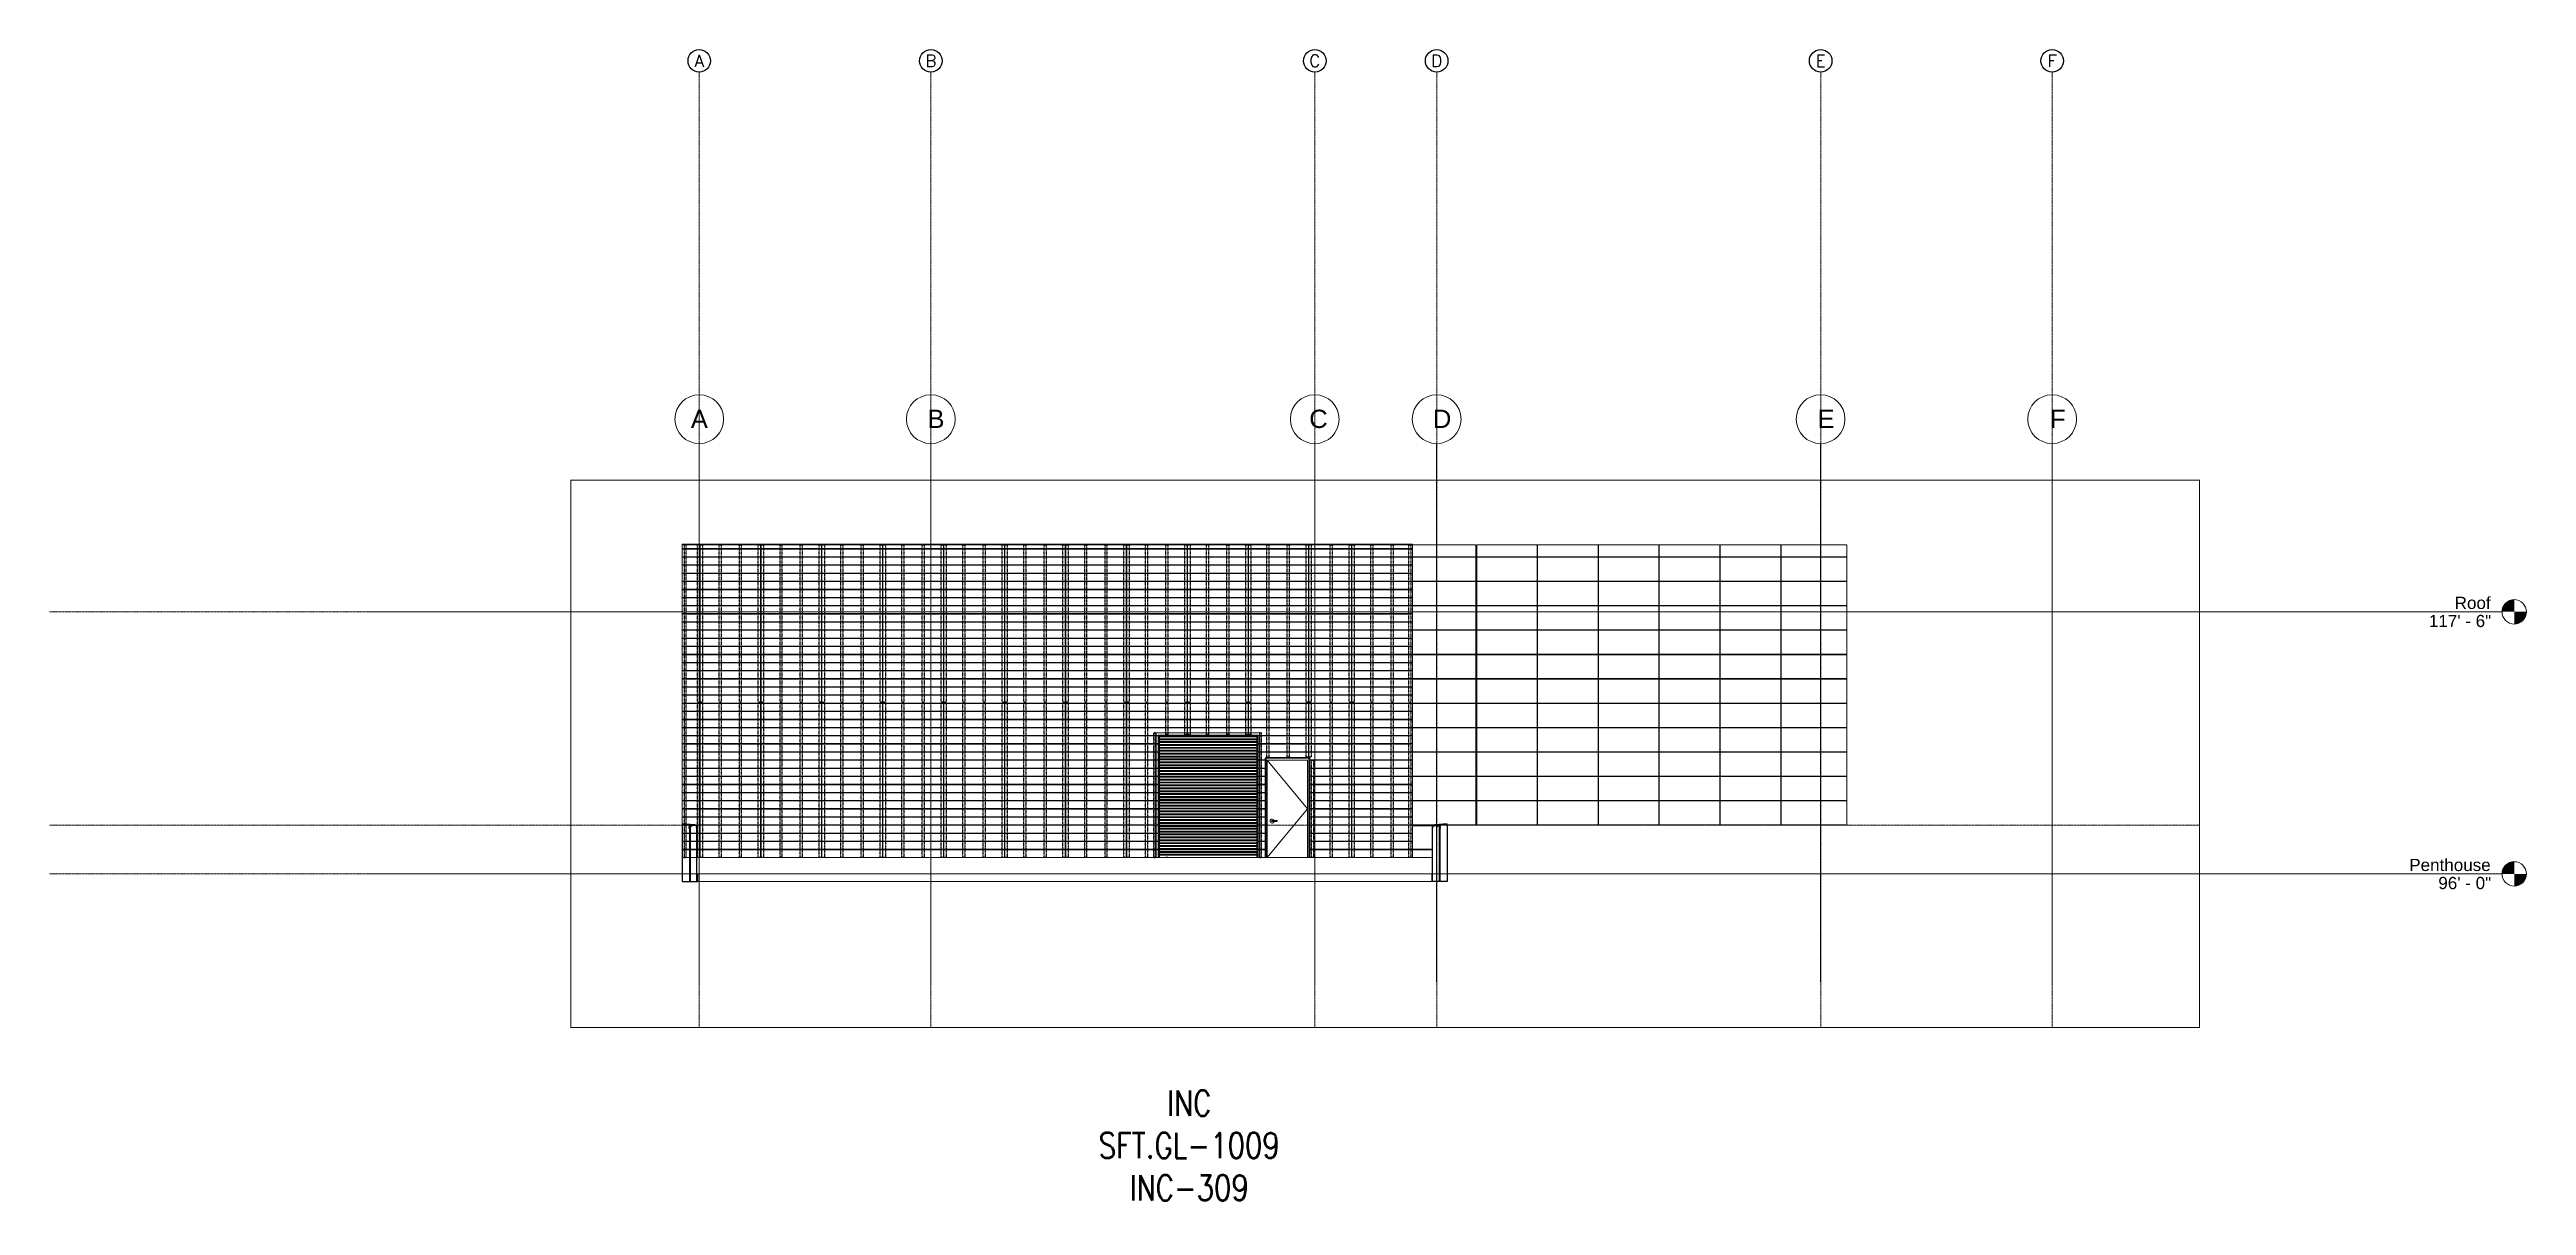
# Model space of a CAD drawing. Header units: inches. Extents: x 841 to 14369, y -4386 to -3225.
# Drawn here: x 11930 to 14369, y -4365 to -3227 of the extents above; entities that cross this region are included whole.
import ezdxf
from ezdxf.enums import TextEntityAlignment as Align
from ezdxf.xclip import XClip

# ---------------------------------------------------------------- set-up
doc = ezdxf.new("R2010")
doc.units = ezdxf.units.IN
doc.header["$MEASUREMENT"] = 0
doc.header["$XCLIPFRAME"] = 0
for name, pattern in [('INC-200$0$NBK_CenterX2', [1.083333, 0.666667, -0.125, 0.166667, -0.125]), ('NBK_Center2', [0.270833, 0.166667, -0.03125, 0.041667, -0.03125]), ('NBK_CenterX2', [1.083333, 0.666667, -0.125, 0.166667, -0.125]), ('NBK_Hidden', [0.125, 0.083333, -0.041667]), ('NBK_Hidden2', [0.0625, 0.041667, -0.020833])]:
    doc.linetypes.add(name, pattern=pattern)
doc.layers.get('Defpoints').update_dxf_attribs({"color": 250, "lineweight": 0})
for name, color, linetype, lineweight in [('!Arch2', 8, 'Continuous', 9), ('!Extrusion', 140, 'Continuous', 25), ('!Gridline', 112, 'NBK_CenterX2', 5), ('!Gridline @ 1', 112, 'NBK_CenterX2', 5), ('!Hatch', 8, 'Continuous', 5), ('!Linetype_Center2', 222, 'NBK_Center2', 9), ('!Misc1', 254, 'Continuous', 5), ('!Misc2', 252, 'NBK_Hidden2', 5), ('!Terracotta', 31, 'Continuous', 20), ('INC-200$0$!Gridline', 112, 'INC-200$0$NBK_CenterX2', 5), ('S-GRID-IDEN', 1, 'Continuous', 9)]:
    doc.layers.add(name, color=color, linetype=linetype, lineweight=lineweight)
doc.layers.add('!Viewport', color=250, linetype='Continuous', lineweight=0, plot=False)
doc.styles.add('Arial', font='arial.ttf', dxfattribs={"height": 12})
doc.styles.add('Arial Narrow Bold', font='')
doc.styles.add('Arial_1', font='arial.ttf', dxfattribs={"height": 18})
doc.styles.add('Romans', font='romans.shx', dxfattribs={"width": 0.8})
doc.styles.get('Arial Narrow Bold').set_extended_font_data('Arial Narrow', bold=True)

msp = doc.modelspace()

# ---------------------------------------------------------------- texts
at = {"layer": 'Defpoints', "color": 7, "insert": (13052.1, -4306), "char_height": 25, "width": 236.355, "attachment_point": 5, "style": 'Romans', "bg_fill": 3, "box_fill_scale": 1.2, "bg_fill_color": 256, "bg_fill_transparency": 0}
msp.add_mtext('INC SFT.GL-1009 \\C1;INC-309', dxfattribs=at)

# ---------------------------------------------------------------- blocks, each defined once
blk = doc.blocks.new('Grid - Grid Head - 1_2_ Circle-1591862-BUILDING ELEVATION - EAST')
at = {"layer": 'S-GRID-IDEN'}
blk.add_circle((813.2, 1599.7), 24, dxfattribs=at)
blk = doc.blocks.new('A$C5F5E0522')
h = blk.add_hatch(color=256)
edge = h.paths.add_edge_path(flags=0)
edge.add_line((454.9, 0), (442.9, 0))
edge.add_arc((454.9, 0), 12, 90, 180, ccw=False)
edge.add_line((454.9, 12), (454.9, 0))
h = blk.add_hatch(color=256)
edge = h.paths.add_edge_path(flags=0)
edge.add_line((454.9, -12), (454.9, 0))
edge.add_line((454.9, 0), (466.9, 0))
edge.add_arc((454.9, 0), 12, 270, 360, ccw=False)
h = blk.add_hatch(color=256)
edge = h.paths.add_edge_path(flags=0)
edge.add_line((454.9, -258), (442.9, -258))
edge.add_arc((454.9, -258), 12, 90, 180, ccw=False)
edge.add_line((454.9, -246), (454.9, -258))
h = blk.add_hatch(color=256)
edge = h.paths.add_edge_path(flags=0)
edge.add_line((454.9, -270), (454.9, -258))
edge.add_line((454.9, -258), (466.9, -258))
edge.add_arc((454.9, -258), 12, 270, 360, ccw=False)
for p, q in [((-1332, -364.2), (-1332, 165.7)), ((-1104, -364.2), (-1104, 165.7)), ((-726, -364.2), (-726, 165.7)), ((-606, -364.2), (-606, 165.7)), ((-228, -364.2), (-228, 165.7)), ((0, -364.2), (0, 165.7)), ((442.9, 0), (-1655, 0)), ((-1655, -258), (442.9, -258))]:
    blk.add_line(p, q)
for centre in [(454.9, 0), (454.9, -258)]:
    blk.add_circle(centre, 12)
at = {"layer": 'S-GRID-IDEN'}
blk.add_circle((0, 189.7), 24, dxfattribs=at)
at = {"layer": 'S-GRID-IDEN', "xscale": -1}
for p in [(-518.8, -1410), (-290.8, -1410), (87.2, -1410), (207.2, -1410), (585.2, -1410)]:
    blk.add_blockref('Grid - Grid Head - 1_2_ Circle-1591862-BUILDING ELEVATION - EAST', p, dxfattribs=at)
at = {"style": 'Arial_1'}
for s, p in [('A', (-1340.3, 181)), ('B', (-1107.3, 181)), ('C', (-731.4, 181)), ('D', (-609.7, 181)), ('E', (-231, 181)), ('F', (-2.2, 181))]:
    blk.add_text(s, height=18, dxfattribs=at).set_placement(p)
at = {"char_height": 12, "attachment_point": 1, "style": 'Arial'}
for s, insert, width in [('Roof', (396.3, 14.8), 42.723), ('117\' - 6"', (370.9, -3), 74.235), ('Penthouse', (351.6, -243.2), 96.96), ('96\' - 0"', (380.2, -261), 63.024)]:
    blk.add_mtext(s, dxfattribs=dict(at, insert=insert, width=width))
blk = doc.blocks.new('A$C5F5E09E8')
at = {"layer": '!Extrusion', "linetype": 'NBK_Hidden'}
for points in [[(-1116.8, -88.9), (-1116.8, 66), (-1118.8, 66), (-1118.8, -88.9)], [(-1105.9, -88.9), (-1105.9, 66), (-1100.8, 66), (-1100.8, -88.9)], [(-1084.5, -88.9), (-1084.5, 66), (-1082.6, 66), (-1082.6, -88.9)], [(-1064.5, -88.9), (-1064.5, 66), (-1062.6, 66), (-1062.6, -88.9)], [(-1045.9, -88.9), (-1045.9, 66), (-1040.8, 66), (-1040.8, -88.9)], [(-1024.5, -88.9), (-1024.5, 66), (-1022.6, 66), (-1022.6, -88.9)], [(-1004.5, -88.9), (-1004.5, 66), (-1002.6, 66), (-1002.6, -88.9)], [(-985.9, -88.9), (-985.9, 66), (-980.8, 66), (-980.8, -88.9)], [(-964.5, -88.9), (-964.5, 66), (-962.6, 66), (-962.6, -88.9)], [(-944.5, -88.9), (-944.5, 66), (-942.6, 66), (-942.6, -88.9)], [(-925.9, -88.9), (-925.9, 66), (-920.8, 66), (-920.8, -88.9)], [(-904.5, -88.9), (-904.5, 66), (-902.6, 66), (-902.6, -88.9)], [(-884.5, -88.9), (-884.5, 66), (-882.6, 66), (-882.6, -88.9)], [(-865.9, -88.9), (-865.9, 66), (-860.8, 66), (-860.8, -88.9)], [(-844.5, -88.9), (-844.5, 66), (-842.6, 66), (-842.6, -88.9)], [(-824.5, -88.9), (-824.5, 66), (-822.6, 66), (-822.6, -88.9)], [(-805.9, -88.9), (-805.9, 66), (-800.8, 66), (-800.8, -88.9)], [(-784.5, -88.9), (-784.5, 66), (-782.6, 66), (-782.6, -88.9)], [(-764.5, -88.9), (-764.5, 66), (-762.6, 66), (-762.6, -88.9)], [(-745.9, -88.9), (-745.9, 66), (-740.8, 66), (-740.8, -88.9)], [(-724.5, -88.9), (-724.5, 66), (-722.6, 66), (-722.6, -88.9)], [(-704.5, -88.9), (-704.5, 66), (-702.6, 66), (-702.6, -88.9)], [(-685.9, -88.9), (-685.9, 66), (-680.8, 66), (-680.8, -88.9)], [(-664.5, -88.9), (-664.5, 66), (-662.6, 66), (-662.6, -88.9)], [(-644.5, -88.9), (-644.5, 66), (-642.6, 66), (-642.6, -88.9)], [(-625.9, -88.9), (-625.9, 66), (-620.8, 66), (-620.8, -88.9)], [(-604.5, -88.9), (-604.5, 66), (-602.6, 66), (-602.6, -88.9)], [(-584.5, -88.9), (-584.5, 66), (-582.6, 66), (-582.6, -88.9)], [(-565.9, -88.9), (-565.9, 66), (-560.8, 66), (-560.8, -88.9)], [(-545.1, -88.9), (-545.1, 66), (-543.2, 66), (-543.2, -88.9)], [(-525.1, -88.9), (-525.1, 66), (-523.2, 66), (-523.2, -88.9)], [(-506.5, -88.9), (-506.5, 66), (-501.5, 66), (-501.5, -88.9)], [(-482.9, -88.9), (-482.9, 66), (-480.9, 66), (-480.9, -88.9)], [(-464.3, -88.9), (-464.3, 66), (-459.2, 66), (-459.2, -88.9)], [(-442.9, -88.9), (-442.9, 66), (-440.9, 66), (-440.9, -88.9)], [(-422.9, -88.9), (-422.9, 66), (-420.9, 66), (-420.9, -88.9)], [(-405.4, -88.9), (-405.4, 66), (-403.4, 66), (-403.4, -88.9)], [(-1118.8, -89.4), (-1118.8, -241.8), (-1116.8, -241.8), (-1116.8, -89.4)], [(-1100.8, -89.4), (-1100.8, -241.8), (-1105.9, -241.8), (-1105.9, -89.4)], [(-1082.6, -89.4), (-1082.6, -241.8), (-1084.5, -241.8), (-1084.5, -89.4)], [(-1062.6, -89.4), (-1062.6, -241.8), (-1064.5, -241.8), (-1064.5, -89.4)], [(-1040.8, -89.4), (-1040.8, -241.8), (-1045.9, -241.8), (-1045.9, -89.4)], [(-1022.6, -89.4), (-1022.6, -241.8), (-1024.5, -241.8), (-1024.5, -89.4)], [(-1002.6, -89.4), (-1002.6, -241.8), (-1004.5, -241.8), (-1004.5, -89.4)], [(-980.8, -89.4), (-980.8, -241.8), (-985.9, -241.8), (-985.9, -89.4)], [(-962.6, -89.4), (-962.6, -241.8), (-964.5, -241.8), (-964.5, -89.4)], [(-942.6, -89.4), (-942.6, -241.8), (-944.5, -241.8), (-944.5, -89.4)], [(-920.8, -89.4), (-920.8, -241.8), (-925.9, -241.8), (-925.9, -89.4)], [(-902.6, -89.4), (-902.6, -241.8), (-904.5, -241.8), (-904.5, -89.4)], [(-882.6, -89.4), (-882.6, -241.8), (-884.5, -241.8), (-884.5, -89.4)], [(-860.8, -89.4), (-860.8, -241.8), (-865.9, -241.8), (-865.9, -89.4)], [(-842.6, -89.4), (-842.6, -241.8), (-844.5, -241.8), (-844.5, -89.4)], [(-822.6, -89.4), (-822.6, -241.8), (-824.5, -241.8), (-824.5, -89.4)], [(-800.8, -89.4), (-800.8, -241.8), (-805.9, -241.8), (-805.9, -89.4)], [(-782.6, -89.4), (-782.6, -241.8), (-784.5, -241.8), (-784.5, -89.4)], [(-762.6, -89.4), (-762.6, -241.8), (-764.5, -241.8), (-764.5, -89.4)], [(-740.8, -89.4), (-740.8, -241.8), (-745.9, -241.8), (-745.9, -89.4)], [(-722.6, -89.4), (-722.6, -241.8), (-724.5, -241.8), (-724.5, -89.4)], [(-702.6, -89.4), (-702.6, -241.8), (-704.5, -241.8), (-704.5, -89.4)], [(-680.8, -89.4), (-680.8, -241.8), (-685.9, -241.8), (-685.9, -89.4)], [(-662.6, -89.4), (-662.6, -241.8), (-664.5, -241.8), (-664.5, -89.4)], [(-644.5, -120.9), (-644.5, -89.4), (-642.6, -89.4), (-642.6, -120.9)], [(-620.8, -89.4), (-620.8, -120.9), (-625.9, -120.9), (-625.9, -89.4)], [(-604.5, -120.9), (-604.5, -89.4), (-602.6, -89.4), (-602.6, -120.9)], [(-584.5, -120.9), (-584.5, -89.4), (-582.6, -89.4), (-582.6, -120.9)], [(-560.8, -89.4), (-560.8, -120.9), (-565.9, -120.9), (-565.9, -89.4)], [(-545.1, -143.1), (-545.1, -89.4), (-543.2, -89.4), (-543.2, -143.1)], [(-525.1, -143.1), (-525.1, -89.4), (-523.2, -89.4), (-523.2, -143.1)], [(-501.5, -89.4), (-501.5, -143.1), (-506.5, -143.1), (-506.5, -89.4)], [(-480.9, -89.4), (-480.9, -241.8), (-482.9, -241.8), (-482.9, -89.4)], [(-459.2, -89.4), (-459.2, -241.8), (-464.3, -241.8), (-464.3, -89.4)], [(-440.9, -89.4), (-440.9, -241.8), (-442.9, -241.8), (-442.9, -89.4)], [(-420.9, -89.4), (-420.9, -241.8), (-422.9, -241.8), (-422.9, -89.4)], [(-403.4, -89.4), (-403.4, -241.8), (-405.4, -241.8), (-405.4, -89.4)], [(-654.9, -119), (-656.8, -119), (-656.8, -241.8), (-654.9, -241.8)], [(-550.4, -119), (-552.4, -119), (-552.4, -241.8), (-550.4, -241.8)], [(-501.1, -146.2), (-499.2, -146.2), (-499.2, -241.8), (-501.1, -241.8)]]:
    blk.add_lwpolyline(points, close=True, dxfattribs=at)
blk.add_lwpolyline([(-642.6, -241.8), (-644.5, -241.8)], dxfattribs=at)
blk = doc.blocks.new('*U831')
at = {"color": 0, "linetype": 'ByBlock'}
for p, q in [((0.1, 0), (-0.1, 0)), ((0.1, -0.1), (-0.1, -0.1)), ((0.1, -0.1), (-0.1, -0.2)), ((0.1, -0.2), (-0.1, -0.2)), ((0.1, -0.3), (-0.1, -0.3)), ((0.1, -0.3), (-0.1, -0.3)), ((0.1, -0.4), (-0.1, -0.4)), ((0.1, -0.4), (-0.1, -0.5)), ((0.1, -0.5), (-0.1, -0.5)), ((0.1, -0.6), (-0.1, -0.6)), ((0.1, -0.6), (-0.1, -0.7)), ((0.1, -0.7), (-0.1, -0.7)), ((0.1, -0.8), (0, -1)), ((0, -0.8), (0, -0.9)), ((0, -1), (0, -0.9))]:
    blk.add_line(p, q, dxfattribs=at)
blk.add_lwpolyline([(-0.2, 0.1), (0.2, 0.1, -0.999262), (0.2, 0), (-0.2, 0, -1.000932)], format="xyb", close=True)
for points in [[(0.1, 0), (-0.1, 0), (-0.1, 0)], [(0.1, 0), (0.1, 0), (0.1, 0), (0.1, -0.1)], [(-0.1, -0.1), (-0.1, 0), (-0.1, 0), (-0.1, 0)], [(-0.1, -0.1), (-0.1, -0.1), (-0.1, -0.1), (-0.1, -0.1)], [(-0.1, -0.2), (-0.1, -0.2), (-0.1, -0.2), (-0.1, -0.1)], [(-0.1, -0.3), (-0.1, -0.2), (-0.1, -0.2), (-0.1, -0.2)], [(-0.1, -0.3), (-0.1, -0.3), (-0.1, -0.3), (-0.1, -0.3)], [(-0.1, -0.4), (-0.1, -0.4), (-0.1, -0.3), (-0.1, -0.3)], [(-0.1, -0.5), (-0.1, -0.4), (-0.1, -0.4), (-0.1, -0.4)], [(-0.1, -0.5), (-0.1, -0.5), (-0.1, -0.5), (-0.1, -0.5)], [(-0.1, -0.6), (-0.1, -0.5), (-0.1, -0.5), (-0.1, -0.5)], [(-0.1, -0.6), (-0.1, -0.6), (-0.1, -0.6), (-0.1, -0.6)], [(-0.1, -0.7), (-0.1, -0.7), (-0.1, -0.7), (-0.1, -0.6)], [(-0.1, -0.8), (-0.1, -0.7), (-0.1, -0.7), (-0.1, -0.7)], [(0.1, -0.8), (0.1, -0.8), (0.1, -0.9), (0, -1), (-0.1, -0.9), (-0.1, -0.8), (-0.1, -0.8), (-0.1, -0.8)], [(0.1, -0.1), (0.1, -0.1), (0.1, -0.1), (0.1, -0.1)], [(0.1, -0.1), (0.1, -0.1), (0.1, -0.2), (0.1, -0.2)], [(0.1, -0.2), (0.1, -0.2), (0.1, -0.2), (0.1, -0.2)], [(0.1, -0.2), (0.1, -0.3), (0.1, -0.3), (0.1, -0.3)], [(0.1, -0.3), (0.1, -0.3), (0.1, -0.3), (0.1, -0.4)], [(0.1, -0.4), (0.1, -0.4), (0.1, -0.4), (0.1, -0.4)], [(0.1, -0.4), (0.1, -0.4), (0.1, -0.5), (0.1, -0.5)], [(0.1, -0.5), (0.1, -0.5), (0.1, -0.5), (0.1, -0.6)], [(0.1, -0.6), (0.1, -0.6), (0.1, -0.6), (0.1, -0.6)], [(0.1, -0.6), (0.1, -0.6), (0.1, -0.7), (0.1, -0.7)], [(0.1, -0.7), (0.1, -0.7), (0.1, -0.7), (0.1, -0.8)]]:
    blk.add_lwpolyline(points, dxfattribs=at)
for centre, radius, start, end in [((0, -0.9), 0.0417, 132.5802, 180.5455), ((-0.1, -0.9), 0.0414, 11.0573, 109.1534)]:
    blk.add_arc(centre, radius, start, end, dxfattribs=at)
blk = doc.blocks.new('A$C5E8AE244')
at = {"layer": '!Hatch', "const_width": 0.0625}
blk.add_lwpolyline([(-6.4, 1.2), (-7.4, 1.3)], dxfattribs=at)
at = {"layer": '!Hatch'}
blk.add_lwpolyline([(-6.4, 1.1), (-7.4, 1.2), (-7.4, 1.3), (-6.4, 1.2)], close=True, dxfattribs=at)
at = {"layer": '!Misc1'}
blk.add_lwpolyline([(-14.5, 1.8), (-14.5, 1.9), (-14.5, 1.9)], dxfattribs=at)
at = {"layer": '!Misc2'}
for p, q in [((0.3, 0.2), (0.2, -2.1)), ((0.3, -2.1), (0.2, 0.2))]:
    blk.add_line(p, q, dxfattribs=at)
blk.add_lwpolyline([(0.4, -2.1), (0.4, 0.8), (-14.4, 1.9, 0.434812), (-14.5, 1.8), (-14.5, 0.5, 0.645045), (-14.4, 0.4), (-14.1, 0.7), (-14.2, 0.8), (-14.3, 0.6, -0.645045), (-14.4, 0.6), (-14.4, 1.7, -0.434812), (-14.4, 1.8), (0.3, 0.8), (0.3, -2.1)], format="xyb", close=True, dxfattribs=at)
for points in [[(-4.4, 0.2), (-5.4, 0.2), (-6.5, 1.1), (-7.4, 1.2), (-7.4, 1.2), (-6.4, 1.1), (-5.4, 0.2), (-4.4, 0.2)], [(0.1, -2.8), (0.1, 0.1), (-7.4, 0.1), (-7.4, -2.9), (-7.4, -2.9), (-7.4, 0.2), (0.1, 0.2), (0.2, 0.2), (0.2, -2.8)], [(0.2, 0.2), (0.3, 0.2), (0.3, -2.1), (0.2, -2.1)]]:
    blk.add_lwpolyline(points, close=True, dxfattribs=at)
at = {"layer": '!Misc2', "xscale": -1.279102632693, "yscale": 1.279102632693, "zscale": 1.279102632693}
blk.add_blockref('*U831', (-4.9, 0.2), dxfattribs=at)
at = {"layer": '!Misc2', "yscale": 1.279102632693, "zscale": 1.279102632693}
for p, xscale, rotation in [((-7.5, -1.2), -1.279102632693, 90), ((-7.5, -2.5), -1.279102632693, 90), ((0.4, -1.3), 1.279102632693, 270)]:
    blk.add_blockref('*U831', p, dxfattribs=dict(at, xscale=xscale, rotation=rotation))
blk = doc.blocks.new('A$C5F5E0AD2')
for p, q in [((-629.8, 324.5), (-1349, 324.5)), ((-1349, 324.5), (-1349, 0)), ((-1348.8, 0), (-1348.8, 324.5)), ((-629.8, 48), (-629.8, 324.5)), ((-882, 139), (-882, 16)), ((-780, 139), (-882, 139)), ((-783, 136), (-879, 136)), ((-879, 16), (-879, 136)), ((-783, 135.9), (-879, 135.9)), ((-783, 135.4), (-879, 135.4)), ((-783, 134.9), (-879, 134.9)), ((-783, 133), (-879, 133)), ((-783, 132.6), (-879, 132.6)), ((-783, 132.1), (-879, 132.1)), ((-783, 130.2), (-879, 130.2)), ((-783, 129.7), (-879, 129.7)), ((-783, 129.2), (-879, 129.2)), ((-783, 127.3), (-879, 127.3)), ((-783, 126.9), (-879, 126.9)), ((-783, 126.4), (-879, 126.4)), ((-783, 124.5), (-879, 124.5)), ((-783, 124), (-879, 124)), ((-783, 123.6), (-879, 123.6)), ((-783, 16), (-783, 136)), ((-780, 139), (-780, 16)), ((-783, 121.7), (-879, 121.7)), ((-783, 121.2), (-879, 121.2)), ((-783, 120.7), (-879, 120.7)), ((-783, 118.8), (-879, 118.8)), ((-783, 118.4), (-879, 118.4)), ((-783, 117.9), (-879, 117.9)), ((-783, 116), (-879, 116)), ((-783, 115.5), (-879, 115.5)), ((-783, 115), (-879, 115)), ((-783, 113.1), (-879, 113.1)), ((-783, 112.7), (-879, 112.7)), ((-783, 112.2), (-879, 112.2)), ((-783, 110.3), (-879, 110.3)), ((-783, 109.8), (-879, 109.8)), ((-783, 109.4), (-879, 109.4)), ((-783, 107.5), (-879, 107.5)), ((-783, 107), (-879, 107)), ((-783, 106.5), (-879, 106.5)), ((-783, 104.6), (-879, 104.6)), ((-783, 104.1), (-879, 104.1)), ((-783, 103.7), (-879, 103.7)), ((-783, 101.8), (-879, 101.8)), ((-783, 101.3), (-879, 101.3)), ((-783, 100.8), (-879, 100.8)), ((-783, 98.9), (-879, 98.9)), ((-783, 98.5), (-879, 98.5)), ((-783, 98), (-879, 98)), ((-731, 114), (-775, 114)), ((-775, 114), (-775, 16)), ((-733, 64), (-773, 112)), ((-773, 16), (-773, 112)), ((-773, 112), (-733, 112)), ((-733, 112), (-733, 16)), ((-731, 114), (-731, 16)), ((-783, 96.1), (-879, 96.1)), ((-783, 95.6), (-879, 95.6)), ((-783, 95.1), (-879, 95.1)), ((-783, 93.2), (-879, 93.2)), ((-783, 92.8), (-879, 92.8)), ((-783, 92.3), (-879, 92.3)), ((-783, 90.4), (-879, 90.4)), ((-783, 89.9), (-879, 89.9)), ((-783, 89.5), (-879, 89.5)), ((-783, 87.6), (-879, 87.6)), ((-783, 87.1), (-879, 87.1)), ((-783, 86.6), (-879, 86.6)), ((-783, 84.7), (-879, 84.7)), ((-783, 84.2), (-879, 84.2)), ((-783, 83.8), (-879, 83.8)), ((-783, 81.9), (-879, 81.9)), ((-783, 81.4), (-879, 81.4)), ((-783, 80.9), (-879, 80.9)), ((-783, 79), (-879, 79)), ((-783, 78.6), (-879, 78.6)), ((-783, 78.1), (-879, 78.1)), ((-783, 76.2), (-879, 76.2)), ((-783, 75.7), (-879, 75.7)), ((-783, 75.3), (-879, 75.3)), ((-783, 73.4), (-879, 73.4)), ((-783, 72.9), (-879, 72.9)), ((-783, 72.4), (-879, 72.4)), ((-783, 70.5), (-879, 70.5)), ((-783, 70), (-879, 70)), ((-783, 69.6), (-879, 69.6)), ((-783, 67.7), (-879, 67.7)), ((-783, 67.2), (-879, 67.2)), ((-783, 66.7), (-879, 66.7)), ((-783, 64.8), (-879, 64.8)), ((-783, 64.3), (-879, 64.3)), ((-783, 63.9), (-879, 63.9)), ((-783, 62), (-879, 62)), ((-783, 61.5), (-879, 61.5)), ((-783, 61), (-879, 61)), ((-783, 59.1), (-879, 59.1)), ((-783, 58.7), (-879, 58.7)), ((-783, 58.2), (-879, 58.2)), ((-783, 56.3), (-879, 56.3)), ((-783, 55.8), (-879, 55.8)), ((-783, 55.4), (-879, 55.4)), ((-783, 53.5), (-879, 53.5)), ((-783, 53), (-879, 53)), ((-783, 52.5), (-879, 52.5)), ((-783, 50.6), (-879, 50.6)), ((-783, 50.1), (-879, 50.1)), ((-783, 49.7), (-879, 49.7)), ((-733, 64), (-773, 16)), ((-763, 52.5), (-768, 52.5)), ((-768, 51.5), (-763, 51.5)), ((-763, 52.5), (-763, 51.5)), ((-783, 47.8), (-879, 47.8)), ((-783, 47.3), (-879, 47.3)), ((-783, 46.8), (-879, 46.8)), ((-783, 44.9), (-879, 44.9)), ((-783, 44.5), (-879, 44.5)), ((-783, 44), (-879, 44)), ((-783, 42.1), (-879, 42.1)), ((-783, 41.6), (-879, 41.6)), ((-783, 41.2), (-879, 41.2)), ((-783, 39.3), (-879, 39.3)), ((-783, 38.8), (-879, 38.8)), ((-783, 38.3), (-879, 38.3)), ((-783, 36.4), (-879, 36.4)), ((-783, 35.9), (-879, 35.9)), ((-783, 35.5), (-879, 35.5)), ((-783, 33.6), (-879, 33.6)), ((-783, 33.1), (-879, 33.1)), ((-783, 32.6), (-879, 32.6)), ((-783, 30.7), (-879, 30.7)), ((-783, 30.2), (-879, 30.2)), ((-783, 29.8), (-879, 29.8)), ((-783, 27.9), (-879, 27.9)), ((-783, 27.4), (-879, 27.4)), ((-783, 26.9), (-879, 26.9)), ((-783, 25), (-879, 25)), ((-783, 24.6), (-879, 24.6)), ((-783, 24.1), (-879, 24.1)), ((-783, 22.2), (-879, 22.2)), ((-783, 21.7), (-879, 21.7)), ((-783, 21.2), (-879, 21.2)), ((-783, 19.4), (-879, 19.4)), ((-783, 18.9), (-879, 18.9)), ((-783, 18.4), (-879, 18.4))]:
    blk.add_line(p, q)
at = {"lineweight": 30}
for p, q in [((-1341.7, 47.5), (-1341.7, -7.5)), ((-1341.1, 47.5), (-1341.1, -7.5)), ((-1334.5, -7.5), (-1334.5, 47.5)), ((-610, -7.5), (-610, 47.5)), ((-603.4, 47.5), (-603.4, -7.5)), ((-602.8, 47.5), (-602.8, -7.5)), ((-1334.5, 0), (-1333.7, 0)), ((-1333.7, 0), (-1333.7, -7.5)), ((-610.8, 0), (-610.8, -7.5)), ((-610, 0), (-610.8, 0))]:
    blk.add_line(p, q, dxfattribs=at)
for points in [[(-1349, 48), (-1349, -7.5), (-1333.7, -7.5)], [(-1334.5, 47.5), (-1341.7, 47.5)], [(-595.5, 48), (-595.5, -7.5), (-610.8, -7.5)], [(-610, 47.5), (-602.8, 47.5)]]:
    blk.add_lwpolyline(points, dxfattribs=at)
at = {"color": 8, "const_width": 0.125}
for points in [[(-1334.5, 47.6), (-1341.9, 47.6)], [(-610, 47.6), (-602.7, 47.6)]]:
    blk.add_lwpolyline(points, dxfattribs=at)
at = {"linetype": 'NBK_Hidden2'}
for points in [[(-1341.9, 47.5), (-1334.5, 47.5), (-1334.5, 47.7), (-1341.9, 47.7)], [(-602.7, 47.5), (-610, 47.5), (-610, 47.7), (-602.7, 47.7)]]:
    blk.add_lwpolyline(points, close=True, dxfattribs=at)
for points in [[(-1348.8, 16), (-610, 16), (-610, 0), (-1348.8, 0)], [(-1333.7, 0), (-610.8, 0), (-610.8, -7.5), (-1333.7, -7.5)]]:
    blk.add_lwpolyline(points, close=True)
blk.add_arc((-768, 52), 2, 15, 345)
for points, knots in [([(-768.5, 52), (-768.5, 52), (-768.5, 52.1), (-768.5, 52.2), (-768.4, 52.3), (-768.4, 52.3), (-768.4, 52.3), (-768.4, 52.4), (-768.3, 52.4), (-768.3, 52.4), (-768.2, 52.4), (-768.2, 52.5), (-768.2, 52.5), (-768.1, 52.5), (-768.1, 52.5), (-768.1, 52.5), (-768, 52.5), (-768, 52.5), (-768, 52.5)], [0, 0, 0, 0, 0.0833333, 0.125, 0.1666667, 0.2083333, 0.2291667, 0.25, 0.2916667, 0.3333333, 0.3541667, 0.375, 0.3958333, 0.4166667, 0.4375, 0.4583333, 0.4791667, 0.5, 0.5, 0.5, 0.5]), ([(-768, 51.5), (-768, 51.5), (-768, 51.5), (-768.1, 51.5), (-768.1, 51.5), (-768.1, 51.5), (-768.2, 51.5), (-768.2, 51.5), (-768.2, 51.6), (-768.3, 51.6), (-768.3, 51.6), (-768.3, 51.6), (-768.4, 51.6), (-768.4, 51.7), (-768.4, 51.7), (-768.4, 51.7), (-768.5, 51.8), (-768.5, 51.9), (-768.5, 52), (-768.5, 52)], [0.5, 0.5, 0.5, 0.5, 0.5208333, 0.5416667, 0.5625, 0.5833333, 0.6041667, 0.625, 0.6458333, 0.6666667, 0.6875, 0.7083333, 0.75, 0.7708333, 0.7916667, 0.8333333, 0.875, 0.9166667, 1, 1, 1, 1])]:
    blk.add_open_spline(points, degree=3, knots=knots)
blk.add_blockref('A$C5E8AE244', (-1334.5, 47.5))
at = {"xscale": -1}
blk.add_blockref('A$C5E8AE244', (-610, 47.5), dxfattribs=at)
blk = doc.blocks.new('A$C5EC25172')
at = {"layer": '!Linetype_Center2'}
for p, q in [((-1348.8, 62), (-629.8, 62)), ((-1331.4, 66), (-1331.4, -242)), ((-1271.4, 66), (-1271.4, -242)), ((-1211.4, 66), (-1211.4, -242)), ((-1151.4, 66), (-1151.4, -242)), ((-1091.4, 66), (-1091.4, -242)), ((-1031.4, 66), (-1031.4, -242)), ((-971.4, 66), (-971.4, -242)), ((-911.4, 66), (-911.4, -242)), ((-851.4, 66), (-851.4, -121.5)), ((-791.4, 66), (-791.4, -121.5)), ((-732, 66), (-732, -242)), ((-689.8, 66), (-689.8, -242)), ((-629.8, 66), (-629.8, -242)), ((-1348.8, 46), (-629.8, 46)), ((-1348.8, 38), (-629.8, 38)), ((-1348.8, 22), (-629.8, 22)), ((-1348.8, 14), (-629.8, 14)), ((-1348.8, -2), (-629.8, -2)), ((-1348.8, -10), (-629.8, -10)), ((-1348.8, -26), (-629.8, -26)), ((-1348.8, -34), (-629.8, -34)), ((-1348.8, -50), (-629.8, -50)), ((-1348.8, -58), (-629.8, -58)), ((-1348.8, -74), (-629.8, -74)), ((-1348.8, -82), (-629.8, -82)), ((-1348.8, -98), (-629.8, -98)), ((-1348.8, -106), (-629.8, -106)), ((-1348.8, -122), (-880, -122)), ((-1348.8, -130), (-880, -130)), ((-1348.8, -138), (-880, -138)), ((-1348.8, -146), (-880, -146)), ((-782, -122), (-629.8, -122)), ((-782, -122), (-629.8, -122)), ((-782, -130), (-629.8, -130)), ((-782, -138), (-629.8, -138)), ((-782, -146), (-774, -146)), ((-782, -146), (-774, -146)), ((-732, -146), (-629.8, -146)), ((-732, -146), (-629.8, -146)), ((-1348.8, -154), (-880, -154)), ((-1348.8, -162), (-880, -162)), ((-1348.8, -170), (-880, -170)), ((-782, -154), (-774, -154)), ((-782, -162), (-774, -162)), ((-782, -170), (-774, -170)), ((-732, -154), (-629.8, -154)), ((-732, -170), (-629.8, -170)), ((-1348.8, -178), (-880, -178)), ((-1348.8, -186), (-880, -186)), ((-1348.8, -194), (-880, -194)), ((-782, -178), (-774, -178)), ((-782, -186), (-774, -186)), ((-782, -194), (-774, -194)), ((-732, -178), (-629.8, -178)), ((-732, -194), (-629.8, -194)), ((-1348.8, -202), (-880, -202)), ((-1348.8, -210), (-880, -210)), ((-1348.8, -218), (-880, -218)), ((-782, -202), (-774, -202)), ((-782, -210), (-774, -210)), ((-782, -218), (-774, -218)), ((-732, -202), (-629.8, -202)), ((-732, -210), (-629.8, -210)), ((-732, -218), (-629.8, -218)), ((-1348.8, -226), (-880, -226)), ((-1348.8, -234), (-880, -234)), ((-1348.8, -242), (-880, -242)), ((-782, -226), (-774, -226)), ((-782, -234), (-774, -234)), ((-782, -242), (-774, -242)), ((-732, -226), (-629.8, -226)), ((-732, -234), (-629.8, -234)), ((-732, -242), (-629.8, -242))]:
    blk.add_line(p, q, dxfattribs=at)
for points in [[(-880, -242), (-880, -121.5), (-782, -121.5), (-782, -242)], [(-732, -242), (-732, -144), (-774, -144), (-774, -242)]]:
    blk.add_lwpolyline(points, dxfattribs=at)
at = {"layer": '!Terracotta'}
for points in [[(-1331.6, 66), (-1348.8, 66), (-1348.8, 62.2), (-1331.6, 62.2)], [(-1331.6, 54.2), (-1348.8, 54.2), (-1348.8, 61.8), (-1331.6, 61.8)], [(-1331.6, 53.8), (-1348.8, 53.8), (-1348.8, 46.2), (-1331.6, 46.2)], [(-1331.2, 66), (-1271.6, 66), (-1271.6, 62.2), (-1331.2, 62.2)], [(-1331.2, 54.2), (-1271.6, 54.2), (-1271.6, 61.8), (-1331.2, 61.8)], [(-1331.2, 53.8), (-1271.6, 53.8), (-1271.6, 46.2), (-1331.2, 46.2)], [(-1211.6, 66), (-1271.2, 66), (-1271.2, 62.2), (-1211.6, 62.2)], [(-1211.6, 54.2), (-1271.2, 54.2), (-1271.2, 61.8), (-1211.6, 61.8)], [(-1211.6, 53.8), (-1271.2, 53.8), (-1271.2, 46.2), (-1211.6, 46.2)], [(-1211.2, 66), (-1151.6, 66), (-1151.6, 62.2), (-1211.2, 62.2)], [(-1211.2, 54.2), (-1151.6, 54.2), (-1151.6, 61.8), (-1211.2, 61.8)], [(-1211.2, 53.8), (-1151.6, 53.8), (-1151.6, 46.2), (-1211.2, 46.2)], [(-1091.6, 66), (-1151.2, 66), (-1151.2, 62.2), (-1091.6, 62.2)], [(-1091.6, 54.2), (-1151.2, 54.2), (-1151.2, 61.8), (-1091.6, 61.8)], [(-1091.6, 53.8), (-1151.2, 53.8), (-1151.2, 46.2), (-1091.6, 46.2)], [(-1091.2, 66), (-1031.6, 66), (-1031.6, 62.2), (-1091.2, 62.2)], [(-1091.2, 54.2), (-1031.6, 54.2), (-1031.6, 61.8), (-1091.2, 61.8)], [(-1091.2, 53.8), (-1031.6, 53.8), (-1031.6, 46.2), (-1091.2, 46.2)], [(-1031.2, 66), (-971.6, 66), (-971.6, 62.2), (-1031.2, 62.2)], [(-1031.2, 54.2), (-971.6, 54.2), (-971.6, 61.8), (-1031.2, 61.8)], [(-1031.2, 53.8), (-971.6, 53.8), (-971.6, 46.2), (-1031.2, 46.2)], [(-911.6, 66), (-971.2, 66), (-971.2, 62.2), (-911.6, 62.2)], [(-911.6, 54.2), (-971.2, 54.2), (-971.2, 61.8), (-911.6, 61.8)], [(-911.6, 53.8), (-971.2, 53.8), (-971.2, 46.2), (-911.6, 46.2)], [(-911.2, 66), (-851.6, 66), (-851.6, 62.2), (-911.2, 62.2)], [(-911.2, 54.2), (-851.6, 54.2), (-851.6, 61.8), (-911.2, 61.8)], [(-911.2, 53.8), (-851.6, 53.8), (-851.6, 46.2), (-911.2, 46.2)], [(-791.6, 66), (-851.2, 66), (-851.2, 62.2), (-791.6, 62.2)], [(-791.6, 54.2), (-851.2, 54.2), (-851.2, 61.8), (-791.6, 61.8)], [(-791.6, 53.8), (-851.2, 53.8), (-851.2, 46.2), (-791.6, 46.2)], [(-791.2, 66), (-732.2, 66), (-732.2, 62.2), (-791.2, 62.2)], [(-791.2, 54.2), (-732.2, 54.2), (-732.2, 61.8), (-791.2, 61.8)], [(-791.2, 53.8), (-732.2, 53.8), (-732.2, 46.2), (-791.2, 46.2)], [(-690, 66), (-731.8, 66), (-731.8, 62.2), (-690, 62.2)], [(-690, 54.2), (-731.8, 54.2), (-731.8, 61.8), (-690, 61.8)], [(-690, 53.8), (-731.8, 53.8), (-731.8, 46.2), (-690, 46.2)], [(-689.6, 66), (-629.8, 66), (-629.8, 62.2), (-689.6, 62.2)], [(-689.6, 54.2), (-629.8, 54.2), (-629.8, 61.8), (-689.6, 61.8)], [(-689.6, 53.8), (-629.8, 53.8), (-629.8, 46.2), (-689.6, 46.2)], [(-1331.6, 45.8), (-1348.8, 45.8), (-1348.8, 38.2), (-1331.6, 38.2)], [(-1331.6, 37.8), (-1348.8, 37.8), (-1348.8, 30.2), (-1331.6, 30.2)], [(-1331.6, 29.8), (-1348.8, 29.8), (-1348.8, 22.2), (-1331.6, 22.2)], [(-1331.2, 45.8), (-1271.6, 45.8), (-1271.6, 38.2), (-1331.2, 38.2)], [(-1331.2, 37.8), (-1271.6, 37.8), (-1271.6, 30.2), (-1331.2, 30.2)], [(-1331.2, 29.8), (-1271.6, 29.8), (-1271.6, 22.2), (-1331.2, 22.2)], [(-1211.6, 45.8), (-1271.2, 45.8), (-1271.2, 38.2), (-1211.6, 38.2)], [(-1211.6, 37.8), (-1271.2, 37.8), (-1271.2, 30.2), (-1211.6, 30.2)], [(-1211.6, 29.8), (-1271.2, 29.8), (-1271.2, 22.2), (-1211.6, 22.2)], [(-1211.2, 45.8), (-1151.6, 45.8), (-1151.6, 38.2), (-1211.2, 38.2)], [(-1211.2, 37.8), (-1151.6, 37.8), (-1151.6, 30.2), (-1211.2, 30.2)], [(-1211.2, 29.8), (-1151.6, 29.8), (-1151.6, 22.2), (-1211.2, 22.2)], [(-1091.6, 45.8), (-1151.2, 45.8), (-1151.2, 38.2), (-1091.6, 38.2)], [(-1091.6, 37.8), (-1151.2, 37.8), (-1151.2, 30.2), (-1091.6, 30.2)], [(-1091.6, 29.8), (-1151.2, 29.8), (-1151.2, 22.2), (-1091.6, 22.2)], [(-1091.2, 45.8), (-1031.6, 45.8), (-1031.6, 38.2), (-1091.2, 38.2)], [(-1091.2, 37.8), (-1031.6, 37.8), (-1031.6, 30.2), (-1091.2, 30.2)], [(-1091.2, 29.8), (-1031.6, 29.8), (-1031.6, 22.2), (-1091.2, 22.2)], [(-1031.2, 45.8), (-971.6, 45.8), (-971.6, 38.2), (-1031.2, 38.2)], [(-1031.2, 37.8), (-971.6, 37.8), (-971.6, 30.2), (-1031.2, 30.2)], [(-1031.2, 29.8), (-971.6, 29.8), (-971.6, 22.2), (-1031.2, 22.2)], [(-911.6, 45.8), (-971.2, 45.8), (-971.2, 38.2), (-911.6, 38.2)], [(-911.6, 37.8), (-971.2, 37.8), (-971.2, 30.2), (-911.6, 30.2)], [(-911.6, 29.8), (-971.2, 29.8), (-971.2, 22.2), (-911.6, 22.2)], [(-911.2, 45.8), (-851.6, 45.8), (-851.6, 38.2), (-911.2, 38.2)], [(-911.2, 37.8), (-851.6, 37.8), (-851.6, 30.2), (-911.2, 30.2)], [(-911.2, 29.8), (-851.6, 29.8), (-851.6, 22.2), (-911.2, 22.2)], [(-791.6, 45.8), (-851.2, 45.8), (-851.2, 38.2), (-791.6, 38.2)], [(-791.6, 37.8), (-851.2, 37.8), (-851.2, 30.2), (-791.6, 30.2)], [(-791.6, 29.8), (-851.2, 29.8), (-851.2, 22.2), (-791.6, 22.2)], [(-791.2, 45.8), (-732.2, 45.8), (-732.2, 38.2), (-791.2, 38.2)], [(-791.2, 37.8), (-732.2, 37.8), (-732.2, 30.2), (-791.2, 30.2)], [(-791.2, 29.8), (-732.2, 29.8), (-732.2, 22.2), (-791.2, 22.2)], [(-690, 45.8), (-731.8, 45.8), (-731.8, 38.2), (-690, 38.2)], [(-690, 37.8), (-731.8, 37.8), (-731.8, 30.2), (-690, 30.2)], [(-690, 29.8), (-731.8, 29.8), (-731.8, 22.2), (-690, 22.2)], [(-689.6, 45.8), (-629.8, 45.8), (-629.8, 38.2), (-689.6, 38.2)], [(-689.6, 37.8), (-629.8, 37.8), (-629.8, 30.2), (-689.6, 30.2)], [(-689.6, 29.8), (-629.8, 29.8), (-629.8, 22.2), (-689.6, 22.2)], [(-1331.6, 21.8), (-1348.8, 21.8), (-1348.8, 14.2), (-1331.6, 14.2)], [(-1331.6, 13.8), (-1348.8, 13.8), (-1348.8, 6.2), (-1331.6, 6.2)], [(-1331.6, 5.8), (-1348.8, 5.8), (-1348.8, -1.8), (-1331.6, -1.8)], [(-1331.2, 21.8), (-1271.6, 21.8), (-1271.6, 14.2), (-1331.2, 14.2)], [(-1331.2, 13.8), (-1271.6, 13.8), (-1271.6, 6.2), (-1331.2, 6.2)], [(-1331.2, 5.8), (-1271.6, 5.8), (-1271.6, -1.8), (-1331.2, -1.8)], [(-1211.6, 21.8), (-1271.2, 21.8), (-1271.2, 14.2), (-1211.6, 14.2)], [(-1211.6, 13.8), (-1271.2, 13.8), (-1271.2, 6.2), (-1211.6, 6.2)], [(-1211.6, 5.8), (-1271.2, 5.8), (-1271.2, -1.8), (-1211.6, -1.8)], [(-1211.2, 21.8), (-1151.6, 21.8), (-1151.6, 14.2), (-1211.2, 14.2)], [(-1211.2, 13.8), (-1151.6, 13.8), (-1151.6, 6.2), (-1211.2, 6.2)], [(-1211.2, 5.8), (-1151.6, 5.8), (-1151.6, -1.8), (-1211.2, -1.8)], [(-1091.6, 21.8), (-1151.2, 21.8), (-1151.2, 14.2), (-1091.6, 14.2)], [(-1091.6, 13.8), (-1151.2, 13.8), (-1151.2, 6.2), (-1091.6, 6.2)], [(-1091.6, 5.8), (-1151.2, 5.8), (-1151.2, -1.8), (-1091.6, -1.8)], [(-1091.2, 21.8), (-1031.6, 21.8), (-1031.6, 14.2), (-1091.2, 14.2)], [(-1091.2, 13.8), (-1031.6, 13.8), (-1031.6, 6.2), (-1091.2, 6.2)], [(-1091.2, 5.8), (-1031.6, 5.8), (-1031.6, -1.8), (-1091.2, -1.8)], [(-1031.2, 21.8), (-971.6, 21.8), (-971.6, 14.2), (-1031.2, 14.2)], [(-1031.2, 13.8), (-971.6, 13.8), (-971.6, 6.2), (-1031.2, 6.2)], [(-1031.2, 5.8), (-971.6, 5.8), (-971.6, -1.8), (-1031.2, -1.8)], [(-911.6, 21.8), (-971.2, 21.8), (-971.2, 14.2), (-911.6, 14.2)], [(-911.6, 13.8), (-971.2, 13.8), (-971.2, 6.2), (-911.6, 6.2)], [(-911.6, 5.8), (-971.2, 5.8), (-971.2, -1.8), (-911.6, -1.8)], [(-911.2, 21.8), (-851.6, 21.8), (-851.6, 14.2), (-911.2, 14.2)], [(-911.2, 13.8), (-851.6, 13.8), (-851.6, 6.2), (-911.2, 6.2)], [(-911.2, 5.8), (-851.6, 5.8), (-851.6, -1.8), (-911.2, -1.8)], [(-791.6, 21.8), (-851.2, 21.8), (-851.2, 14.2), (-791.6, 14.2)], [(-791.6, 13.8), (-851.2, 13.8), (-851.2, 6.2), (-791.6, 6.2)], [(-791.6, 5.8), (-851.2, 5.8), (-851.2, -1.8), (-791.6, -1.8)], [(-791.2, 21.8), (-732.2, 21.8), (-732.2, 14.2), (-791.2, 14.2)], [(-791.2, 13.8), (-732.2, 13.8), (-732.2, 6.2), (-791.2, 6.2)], [(-791.2, 5.8), (-732.2, 5.8), (-732.2, -1.8), (-791.2, -1.8)], [(-690, 21.8), (-731.8, 21.8), (-731.8, 14.2), (-690, 14.2)], [(-690, 13.8), (-731.8, 13.8), (-731.8, 6.2), (-690, 6.2)], [(-690, 5.8), (-731.8, 5.8), (-731.8, -1.8), (-690, -1.8)], [(-689.6, 21.8), (-629.8, 21.8), (-629.8, 14.2), (-689.6, 14.2)], [(-689.6, 13.8), (-629.8, 13.8), (-629.8, 6.2), (-689.6, 6.2)], [(-689.6, 5.8), (-629.8, 5.8), (-629.8, -1.8), (-689.6, -1.8)], [(-1331.6, -2.2), (-1348.8, -2.2), (-1348.8, -9.8), (-1331.6, -9.8)], [(-1331.6, -10.2), (-1348.8, -10.2), (-1348.8, -17.8), (-1331.6, -17.8)], [(-1331.6, -18.2), (-1348.8, -18.2), (-1348.8, -25.8), (-1331.6, -25.8)], [(-1331.2, -2.2), (-1271.6, -2.2), (-1271.6, -9.8), (-1331.2, -9.8)], [(-1331.2, -10.2), (-1271.6, -10.2), (-1271.6, -17.8), (-1331.2, -17.8)], [(-1331.2, -18.2), (-1271.6, -18.2), (-1271.6, -25.8), (-1331.2, -25.8)], [(-1211.6, -2.2), (-1271.2, -2.2), (-1271.2, -9.8), (-1211.6, -9.8)], [(-1211.6, -10.2), (-1271.2, -10.2), (-1271.2, -17.8), (-1211.6, -17.8)], [(-1211.6, -18.2), (-1271.2, -18.2), (-1271.2, -25.8), (-1211.6, -25.8)], [(-1211.2, -2.2), (-1151.6, -2.2), (-1151.6, -9.8), (-1211.2, -9.8)], [(-1211.2, -10.2), (-1151.6, -10.2), (-1151.6, -17.8), (-1211.2, -17.8)], [(-1211.2, -18.2), (-1151.6, -18.2), (-1151.6, -25.8), (-1211.2, -25.8)], [(-1091.6, -2.2), (-1151.2, -2.2), (-1151.2, -9.8), (-1091.6, -9.8)], [(-1091.6, -10.2), (-1151.2, -10.2), (-1151.2, -17.8), (-1091.6, -17.8)], [(-1091.6, -18.2), (-1151.2, -18.2), (-1151.2, -25.8), (-1091.6, -25.8)], [(-1091.2, -2.2), (-1031.6, -2.2), (-1031.6, -9.8), (-1091.2, -9.8)], [(-1091.2, -10.2), (-1031.6, -10.2), (-1031.6, -17.8), (-1091.2, -17.8)], [(-1091.2, -18.2), (-1031.6, -18.2), (-1031.6, -25.8), (-1091.2, -25.8)], [(-1031.2, -2.2), (-971.6, -2.2), (-971.6, -9.8), (-1031.2, -9.8)], [(-1031.2, -10.2), (-971.6, -10.2), (-971.6, -17.8), (-1031.2, -17.8)], [(-1031.2, -18.2), (-971.6, -18.2), (-971.6, -25.8), (-1031.2, -25.8)], [(-911.6, -2.2), (-971.2, -2.2), (-971.2, -9.8), (-911.6, -9.8)], [(-911.6, -10.2), (-971.2, -10.2), (-971.2, -17.8), (-911.6, -17.8)], [(-911.6, -18.2), (-971.2, -18.2), (-971.2, -25.8), (-911.6, -25.8)], [(-911.2, -2.2), (-851.6, -2.2), (-851.6, -9.8), (-911.2, -9.8)], [(-911.2, -10.2), (-851.6, -10.2), (-851.6, -17.8), (-911.2, -17.8)], [(-911.2, -18.2), (-851.6, -18.2), (-851.6, -25.8), (-911.2, -25.8)], [(-791.6, -2.2), (-851.2, -2.2), (-851.2, -9.8), (-791.6, -9.8)], [(-791.6, -10.2), (-851.2, -10.2), (-851.2, -17.8), (-791.6, -17.8)], [(-791.6, -18.2), (-851.2, -18.2), (-851.2, -25.8), (-791.6, -25.8)], [(-791.2, -2.2), (-732.2, -2.2), (-732.2, -9.8), (-791.2, -9.8)], [(-791.2, -10.2), (-732.2, -10.2), (-732.2, -17.8), (-791.2, -17.8)], [(-791.2, -18.2), (-732.2, -18.2), (-732.2, -25.8), (-791.2, -25.8)], [(-690, -2.2), (-731.8, -2.2), (-731.8, -9.8), (-690, -9.8)], [(-690, -10.2), (-731.8, -10.2), (-731.8, -17.8), (-690, -17.8)], [(-690, -18.2), (-731.8, -18.2), (-731.8, -25.8), (-690, -25.8)], [(-689.6, -2.2), (-629.8, -2.2), (-629.8, -9.8), (-689.6, -9.8)], [(-689.6, -10.2), (-629.8, -10.2), (-629.8, -17.8), (-689.6, -17.8)], [(-689.6, -18.2), (-629.8, -18.2), (-629.8, -25.8), (-689.6, -25.8)], [(-1331.6, -26.2), (-1348.8, -26.2), (-1348.8, -33.8), (-1331.6, -33.8)], [(-1331.6, -34.2), (-1348.8, -34.2), (-1348.8, -41.8), (-1331.6, -41.8)], [(-1331.6, -42.2), (-1348.8, -42.2), (-1348.8, -49.8), (-1331.6, -49.8)], [(-1331.2, -26.2), (-1271.6, -26.2), (-1271.6, -33.8), (-1331.2, -33.8)], [(-1331.2, -34.2), (-1271.6, -34.2), (-1271.6, -41.8), (-1331.2, -41.8)], [(-1331.2, -42.2), (-1271.6, -42.2), (-1271.6, -49.8), (-1331.2, -49.8)], [(-1211.6, -26.2), (-1271.2, -26.2), (-1271.2, -33.8), (-1211.6, -33.8)], [(-1211.6, -34.2), (-1271.2, -34.2), (-1271.2, -41.8), (-1211.6, -41.8)], [(-1211.6, -42.2), (-1271.2, -42.2), (-1271.2, -49.8), (-1211.6, -49.8)], [(-1211.2, -26.2), (-1151.6, -26.2), (-1151.6, -33.8), (-1211.2, -33.8)], [(-1211.2, -34.2), (-1151.6, -34.2), (-1151.6, -41.8), (-1211.2, -41.8)], [(-1211.2, -42.2), (-1151.6, -42.2), (-1151.6, -49.8), (-1211.2, -49.8)], [(-1091.6, -26.2), (-1151.2, -26.2), (-1151.2, -33.8), (-1091.6, -33.8)], [(-1091.6, -34.2), (-1151.2, -34.2), (-1151.2, -41.8), (-1091.6, -41.8)], [(-1091.6, -42.2), (-1151.2, -42.2), (-1151.2, -49.8), (-1091.6, -49.8)], [(-1091.2, -26.2), (-1031.6, -26.2), (-1031.6, -33.8), (-1091.2, -33.8)], [(-1091.2, -34.2), (-1031.6, -34.2), (-1031.6, -41.8), (-1091.2, -41.8)], [(-1091.2, -42.2), (-1031.6, -42.2), (-1031.6, -49.8), (-1091.2, -49.8)], [(-1031.2, -26.2), (-971.6, -26.2), (-971.6, -33.8), (-1031.2, -33.8)], [(-1031.2, -34.2), (-971.6, -34.2), (-971.6, -41.8), (-1031.2, -41.8)], [(-1031.2, -42.2), (-971.6, -42.2), (-971.6, -49.8), (-1031.2, -49.8)], [(-911.6, -26.2), (-971.2, -26.2), (-971.2, -33.8), (-911.6, -33.8)], [(-911.6, -34.2), (-971.2, -34.2), (-971.2, -41.8), (-911.6, -41.8)], [(-911.6, -42.2), (-971.2, -42.2), (-971.2, -49.8), (-911.6, -49.8)], [(-911.2, -26.2), (-851.6, -26.2), (-851.6, -33.8), (-911.2, -33.8)], [(-911.2, -34.2), (-851.6, -34.2), (-851.6, -41.8), (-911.2, -41.8)], [(-911.2, -42.2), (-851.6, -42.2), (-851.6, -49.8), (-911.2, -49.8)], [(-791.6, -26.2), (-851.2, -26.2), (-851.2, -33.8), (-791.6, -33.8)], [(-791.6, -34.2), (-851.2, -34.2), (-851.2, -41.8), (-791.6, -41.8)], [(-791.6, -42.2), (-851.2, -42.2), (-851.2, -49.8), (-791.6, -49.8)], [(-791.2, -26.2), (-732.2, -26.2), (-732.2, -33.8), (-791.2, -33.8)], [(-791.2, -34.2), (-732.2, -34.2), (-732.2, -41.8), (-791.2, -41.8)], [(-791.2, -42.2), (-732.2, -42.2), (-732.2, -49.8), (-791.2, -49.8)], [(-690, -26.2), (-731.8, -26.2), (-731.8, -33.8), (-690, -33.8)], [(-690, -34.2), (-731.8, -34.2), (-731.8, -41.8), (-690, -41.8)], [(-690, -42.2), (-731.8, -42.2), (-731.8, -49.8), (-690, -49.8)], [(-689.6, -26.2), (-629.8, -26.2), (-629.8, -33.8), (-689.6, -33.8)], [(-689.6, -34.2), (-629.8, -34.2), (-629.8, -41.8), (-689.6, -41.8)], [(-689.6, -42.2), (-629.8, -42.2), (-629.8, -49.8), (-689.6, -49.8)], [(-1331.6, -50.2), (-1348.8, -50.2), (-1348.8, -57.8), (-1331.6, -57.8)], [(-1331.6, -58.2), (-1348.8, -58.2), (-1348.8, -65.8), (-1331.6, -65.8)], [(-1331.6, -66.2), (-1348.8, -66.2), (-1348.8, -73.8), (-1331.6, -73.8)], [(-1331.2, -50.2), (-1271.6, -50.2), (-1271.6, -57.8), (-1331.2, -57.8)], [(-1331.2, -58.2), (-1271.6, -58.2), (-1271.6, -65.8), (-1331.2, -65.8)], [(-1331.2, -66.2), (-1271.6, -66.2), (-1271.6, -73.8), (-1331.2, -73.8)], [(-1211.6, -50.2), (-1271.2, -50.2), (-1271.2, -57.8), (-1211.6, -57.8)], [(-1211.6, -58.2), (-1271.2, -58.2), (-1271.2, -65.8), (-1211.6, -65.8)], [(-1211.6, -66.2), (-1271.2, -66.2), (-1271.2, -73.8), (-1211.6, -73.8)], [(-1211.2, -50.2), (-1151.6, -50.2), (-1151.6, -57.8), (-1211.2, -57.8)], [(-1211.2, -58.2), (-1151.6, -58.2), (-1151.6, -65.8), (-1211.2, -65.8)], [(-1211.2, -66.2), (-1151.6, -66.2), (-1151.6, -73.8), (-1211.2, -73.8)], [(-1091.6, -50.2), (-1151.2, -50.2), (-1151.2, -57.8), (-1091.6, -57.8)], [(-1091.6, -58.2), (-1151.2, -58.2), (-1151.2, -65.8), (-1091.6, -65.8)], [(-1091.6, -66.2), (-1151.2, -66.2), (-1151.2, -73.8), (-1091.6, -73.8)], [(-1091.2, -50.2), (-1031.6, -50.2), (-1031.6, -57.8), (-1091.2, -57.8)], [(-1091.2, -58.2), (-1031.6, -58.2), (-1031.6, -65.8), (-1091.2, -65.8)], [(-1091.2, -66.2), (-1031.6, -66.2), (-1031.6, -73.8), (-1091.2, -73.8)], [(-1031.2, -50.2), (-971.6, -50.2), (-971.6, -57.8), (-1031.2, -57.8)], [(-1031.2, -58.2), (-971.6, -58.2), (-971.6, -65.8), (-1031.2, -65.8)], [(-1031.2, -66.2), (-971.6, -66.2), (-971.6, -73.8), (-1031.2, -73.8)], [(-911.6, -50.2), (-971.2, -50.2), (-971.2, -57.8), (-911.6, -57.8)], [(-911.6, -58.2), (-971.2, -58.2), (-971.2, -65.8), (-911.6, -65.8)], [(-911.6, -66.2), (-971.2, -66.2), (-971.2, -73.8), (-911.6, -73.8)], [(-911.2, -50.2), (-851.6, -50.2), (-851.6, -57.8), (-911.2, -57.8)], [(-911.2, -58.2), (-851.6, -58.2), (-851.6, -65.8), (-911.2, -65.8)], [(-911.2, -66.2), (-851.6, -66.2), (-851.6, -73.8), (-911.2, -73.8)], [(-791.6, -50.2), (-851.2, -50.2), (-851.2, -57.8), (-791.6, -57.8)], [(-791.6, -58.2), (-851.2, -58.2), (-851.2, -65.8), (-791.6, -65.8)], [(-791.6, -66.2), (-851.2, -66.2), (-851.2, -73.8), (-791.6, -73.8)], [(-791.2, -50.2), (-732.2, -50.2), (-732.2, -57.8), (-791.2, -57.8)], [(-791.2, -58.2), (-732.2, -58.2), (-732.2, -65.8), (-791.2, -65.8)], [(-791.2, -66.2), (-732.2, -66.2), (-732.2, -73.8), (-791.2, -73.8)], [(-690, -50.2), (-731.8, -50.2), (-731.8, -57.8), (-690, -57.8)], [(-690, -58.2), (-731.8, -58.2), (-731.8, -65.8), (-690, -65.8)], [(-690, -66.2), (-731.8, -66.2), (-731.8, -73.8), (-690, -73.8)], [(-689.6, -50.2), (-629.8, -50.2), (-629.8, -57.8), (-689.6, -57.8)], [(-689.6, -58.2), (-629.8, -58.2), (-629.8, -65.8), (-689.6, -65.8)], [(-689.6, -66.2), (-629.8, -66.2), (-629.8, -73.8), (-689.6, -73.8)], [(-1331.6, -74.2), (-1348.8, -74.2), (-1348.8, -81.8), (-1331.6, -81.8)], [(-1331.6, -82.2), (-1348.8, -82.2), (-1348.8, -89.8), (-1331.6, -89.8)], [(-1331.6, -90.2), (-1348.8, -90.2), (-1348.8, -97.8), (-1331.6, -97.8)], [(-1331.2, -74.2), (-1271.6, -74.2), (-1271.6, -81.8), (-1331.2, -81.8)], [(-1331.2, -82.2), (-1271.6, -82.2), (-1271.6, -89.8), (-1331.2, -89.8)], [(-1331.2, -90.2), (-1271.6, -90.2), (-1271.6, -97.8), (-1331.2, -97.8)], [(-1211.6, -74.2), (-1271.2, -74.2), (-1271.2, -81.8), (-1211.6, -81.8)], [(-1211.6, -82.2), (-1271.2, -82.2), (-1271.2, -89.8), (-1211.6, -89.8)], [(-1211.6, -90.2), (-1271.2, -90.2), (-1271.2, -97.8), (-1211.6, -97.8)], [(-1211.2, -74.2), (-1151.6, -74.2), (-1151.6, -81.8), (-1211.2, -81.8)], [(-1211.2, -82.2), (-1151.6, -82.2), (-1151.6, -89.8), (-1211.2, -89.8)], [(-1211.2, -90.2), (-1151.6, -90.2), (-1151.6, -97.8), (-1211.2, -97.8)], [(-1091.6, -74.2), (-1151.2, -74.2), (-1151.2, -81.8), (-1091.6, -81.8)], [(-1091.6, -82.2), (-1151.2, -82.2), (-1151.2, -89.8), (-1091.6, -89.8)], [(-1091.6, -90.2), (-1151.2, -90.2), (-1151.2, -97.8), (-1091.6, -97.8)], [(-1091.2, -74.2), (-1031.6, -74.2), (-1031.6, -81.8), (-1091.2, -81.8)], [(-1091.2, -82.2), (-1031.6, -82.2), (-1031.6, -89.8), (-1091.2, -89.8)], [(-1091.2, -90.2), (-1031.6, -90.2), (-1031.6, -97.8), (-1091.2, -97.8)], [(-1031.2, -74.2), (-971.6, -74.2), (-971.6, -81.8), (-1031.2, -81.8)], [(-1031.2, -82.2), (-971.6, -82.2), (-971.6, -89.8), (-1031.2, -89.8)], [(-1031.2, -90.2), (-971.6, -90.2), (-971.6, -97.8), (-1031.2, -97.8)], [(-911.6, -74.2), (-971.2, -74.2), (-971.2, -81.8), (-911.6, -81.8)], [(-911.6, -82.2), (-971.2, -82.2), (-971.2, -89.8), (-911.6, -89.8)], [(-911.6, -90.2), (-971.2, -90.2), (-971.2, -97.8), (-911.6, -97.8)], [(-911.2, -74.2), (-851.6, -74.2), (-851.6, -81.8), (-911.2, -81.8)], [(-911.2, -82.2), (-851.6, -82.2), (-851.6, -89.8), (-911.2, -89.8)], [(-911.2, -90.2), (-851.6, -90.2), (-851.6, -97.8), (-911.2, -97.8)], [(-791.6, -74.2), (-851.2, -74.2), (-851.2, -81.8), (-791.6, -81.8)], [(-791.6, -82.2), (-851.2, -82.2), (-851.2, -89.8), (-791.6, -89.8)], [(-791.6, -90.2), (-851.2, -90.2), (-851.2, -97.8), (-791.6, -97.8)], [(-791.2, -74.2), (-732.2, -74.2), (-732.2, -81.8), (-791.2, -81.8)], [(-791.2, -82.2), (-732.2, -82.2), (-732.2, -89.8), (-791.2, -89.8)], [(-791.2, -90.2), (-732.2, -90.2), (-732.2, -97.8), (-791.2, -97.8)], [(-690, -74.2), (-731.8, -74.2), (-731.8, -81.8), (-690, -81.8)], [(-690, -82.2), (-731.8, -82.2), (-731.8, -89.8), (-690, -89.8)], [(-690, -90.2), (-731.8, -90.2), (-731.8, -97.8), (-690, -97.8)], [(-689.6, -74.2), (-629.8, -74.2), (-629.8, -81.8), (-689.6, -81.8)], [(-689.6, -82.2), (-629.8, -82.2), (-629.8, -89.8), (-689.6, -89.8)], [(-689.6, -90.2), (-629.8, -90.2), (-629.8, -97.8), (-689.6, -97.8)], [(-1331.6, -98.2), (-1348.8, -98.2), (-1348.8, -105.8), (-1331.6, -105.8)], [(-1331.6, -106.2), (-1348.8, -106.2), (-1348.8, -113.8), (-1331.6, -113.8)], [(-1331.6, -114.2), (-1348.8, -114.2), (-1348.8, -121.8), (-1331.6, -121.8)], [(-1331.2, -98.2), (-1271.6, -98.2), (-1271.6, -105.8), (-1331.2, -105.8)], [(-1331.2, -106.2), (-1271.6, -106.2), (-1271.6, -113.8), (-1331.2, -113.8)], [(-1331.2, -114.2), (-1271.6, -114.2), (-1271.6, -121.8), (-1331.2, -121.8)], [(-1211.6, -98.2), (-1271.2, -98.2), (-1271.2, -105.8), (-1211.6, -105.8)], [(-1211.6, -106.2), (-1271.2, -106.2), (-1271.2, -113.8), (-1211.6, -113.8)], [(-1211.6, -114.2), (-1271.2, -114.2), (-1271.2, -121.8), (-1211.6, -121.8)], [(-1211.2, -98.2), (-1151.6, -98.2), (-1151.6, -105.8), (-1211.2, -105.8)], [(-1211.2, -106.2), (-1151.6, -106.2), (-1151.6, -113.8), (-1211.2, -113.8)], [(-1211.2, -114.2), (-1151.6, -114.2), (-1151.6, -121.8), (-1211.2, -121.8)], [(-1091.6, -98.2), (-1151.2, -98.2), (-1151.2, -105.8), (-1091.6, -105.8)], [(-1091.6, -106.2), (-1151.2, -106.2), (-1151.2, -113.8), (-1091.6, -113.8)], [(-1091.6, -114.2), (-1151.2, -114.2), (-1151.2, -121.8), (-1091.6, -121.8)], [(-1091.2, -98.2), (-1031.6, -98.2), (-1031.6, -105.8), (-1091.2, -105.8)], [(-1091.2, -106.2), (-1031.6, -106.2), (-1031.6, -113.8), (-1091.2, -113.8)], [(-1091.2, -114.2), (-1031.6, -114.2), (-1031.6, -121.8), (-1091.2, -121.8)], [(-1031.2, -98.2), (-971.6, -98.2), (-971.6, -105.8), (-1031.2, -105.8)], [(-1031.2, -106.2), (-971.6, -106.2), (-971.6, -113.8), (-1031.2, -113.8)], [(-1031.2, -114.2), (-971.6, -114.2), (-971.6, -121.8), (-1031.2, -121.8)], [(-911.6, -98.2), (-971.2, -98.2), (-971.2, -105.8), (-911.6, -105.8)], [(-911.6, -106.2), (-971.2, -106.2), (-971.2, -113.8), (-911.6, -113.8)], [(-911.6, -114.2), (-971.2, -114.2), (-971.2, -121.8), (-911.6, -121.8)], [(-911.2, -98.2), (-851.6, -98.2), (-851.6, -105.8), (-911.2, -105.8)], [(-911.2, -106.2), (-851.6, -106.2), (-851.6, -113.8), (-911.2, -113.8)], [(-911.2, -121.8), (-911.2, -114.2), (-851.6, -114.2), (-851.6, -121.3), (-880.2, -121.3), (-880.2, -121.8)], [(-791.6, -98.2), (-851.2, -98.2), (-851.2, -105.8), (-791.6, -105.8)], [(-791.6, -106.2), (-851.2, -106.2), (-851.2, -113.8), (-791.6, -113.8)], [(-851.2, -121.3), (-791.6, -121.3), (-791.6, -114.2), (-851.2, -114.2)], [(-791.2, -98.2), (-732.2, -98.2), (-732.2, -105.8), (-791.2, -105.8)], [(-791.2, -106.2), (-732.2, -106.2), (-732.2, -113.8), (-791.2, -113.8)], [(-791.2, -121.3), (-791.2, -114.2), (-732.2, -114.2), (-732.2, -121.8), (-781.8, -121.8), (-781.8, -121.3)], [(-690, -98.2), (-731.8, -98.2), (-731.8, -105.8), (-690, -105.8)], [(-690, -106.2), (-731.8, -106.2), (-731.8, -113.8), (-690, -113.8)], [(-690, -114.2), (-731.8, -114.2), (-731.8, -121.8), (-690, -121.8)], [(-689.6, -98.2), (-629.8, -98.2), (-629.8, -105.8), (-689.6, -105.8)], [(-689.6, -106.2), (-629.8, -106.2), (-629.8, -113.8), (-689.6, -113.8)], [(-689.6, -114.2), (-629.8, -114.2), (-629.8, -121.8), (-689.6, -121.8)], [(-1331.6, -122.2), (-1348.8, -122.2), (-1348.8, -129.8), (-1331.6, -129.8)], [(-1331.6, -130.2), (-1348.8, -130.2), (-1348.8, -137.8), (-1331.6, -137.8)], [(-1331.6, -138.2), (-1348.8, -138.2), (-1348.8, -145.8), (-1331.6, -145.8)], [(-1331.6, -146.2), (-1348.8, -146.2), (-1348.8, -153.8), (-1331.6, -153.8)], [(-1331.2, -122.2), (-1271.6, -122.2), (-1271.6, -129.8), (-1331.2, -129.8)], [(-1331.2, -130.2), (-1271.6, -130.2), (-1271.6, -137.8), (-1331.2, -137.8)], [(-1331.2, -138.2), (-1271.6, -138.2), (-1271.6, -145.8), (-1331.2, -145.8)], [(-1331.2, -146.2), (-1271.6, -146.2), (-1271.6, -153.8), (-1331.2, -153.8)], [(-1211.6, -122.2), (-1271.2, -122.2), (-1271.2, -129.8), (-1211.6, -129.8)], [(-1211.6, -130.2), (-1271.2, -130.2), (-1271.2, -137.8), (-1211.6, -137.8)], [(-1211.6, -138.2), (-1271.2, -138.2), (-1271.2, -145.8), (-1211.6, -145.8)], [(-1211.6, -146.2), (-1271.2, -146.2), (-1271.2, -153.8), (-1211.6, -153.8)], [(-1211.2, -122.2), (-1151.6, -122.2), (-1151.6, -129.8), (-1211.2, -129.8)], [(-1211.2, -130.2), (-1151.6, -130.2), (-1151.6, -137.8), (-1211.2, -137.8)], [(-1211.2, -138.2), (-1151.6, -138.2), (-1151.6, -145.8), (-1211.2, -145.8)], [(-1211.2, -146.2), (-1151.6, -146.2), (-1151.6, -153.8), (-1211.2, -153.8)], [(-1091.6, -122.2), (-1151.2, -122.2), (-1151.2, -129.8), (-1091.6, -129.8)], [(-1091.6, -130.2), (-1151.2, -130.2), (-1151.2, -137.8), (-1091.6, -137.8)], [(-1091.6, -138.2), (-1151.2, -138.2), (-1151.2, -145.8), (-1091.6, -145.8)], [(-1091.6, -146.2), (-1151.2, -146.2), (-1151.2, -153.8), (-1091.6, -153.8)], [(-1091.2, -122.2), (-1031.6, -122.2), (-1031.6, -129.8), (-1091.2, -129.8)], [(-1091.2, -130.2), (-1031.6, -130.2), (-1031.6, -137.8), (-1091.2, -137.8)], [(-1091.2, -138.2), (-1031.6, -138.2), (-1031.6, -145.8), (-1091.2, -145.8)], [(-1091.2, -146.2), (-1031.6, -146.2), (-1031.6, -153.8), (-1091.2, -153.8)], [(-1031.2, -122.2), (-971.6, -122.2), (-971.6, -129.8), (-1031.2, -129.8)], [(-1031.2, -130.2), (-971.6, -130.2), (-971.6, -137.8), (-1031.2, -137.8)], [(-1031.2, -138.2), (-971.6, -138.2), (-971.6, -145.8), (-1031.2, -145.8)], [(-1031.2, -146.2), (-971.6, -146.2), (-971.6, -153.8), (-1031.2, -153.8)], [(-911.6, -122.2), (-971.2, -122.2), (-971.2, -129.8), (-911.6, -129.8)], [(-911.6, -130.2), (-971.2, -130.2), (-971.2, -137.8), (-911.6, -137.8)], [(-911.6, -138.2), (-971.2, -138.2), (-971.2, -145.8), (-911.6, -145.8)], [(-911.6, -146.2), (-971.2, -146.2), (-971.2, -153.8), (-911.6, -153.8)], [(-911.2, -122.2), (-880.2, -122.2), (-880.2, -129.8), (-911.2, -129.8)], [(-911.2, -130.2), (-880.2, -130.2), (-880.2, -137.8), (-911.2, -137.8)], [(-911.2, -138.2), (-880.2, -138.2), (-880.2, -145.8), (-911.2, -145.8)], [(-911.2, -146.2), (-880.2, -146.2), (-880.2, -153.8), (-911.2, -153.8)], [(-781.8, -122.2), (-732.2, -122.2), (-732.2, -129.8), (-781.8, -129.8)], [(-781.8, -137.8), (-732.2, -137.8), (-732.2, -130.2), (-781.8, -130.2)], [(-781.8, -145.8), (-774.2, -145.8), (-774.2, -143.5), (-732.2, -143.5), (-732.2, -138.2), (-781.8, -138.2)], [(-781.8, -146.2), (-774.2, -146.2), (-774.2, -153.8), (-781.8, -153.8)], [(-690, -122.2), (-731.8, -122.2), (-731.8, -129.8), (-690, -129.8)], [(-690, -130.2), (-731.8, -130.2), (-731.8, -137.8), (-690, -137.8)], [(-690, -145.8), (-731.8, -145.8), (-731.8, -138.2), (-690, -138.2)], [(-690, -146.2), (-731.8, -146.2), (-731.8, -153.8), (-690, -153.8)], [(-689.6, -122.2), (-629.8, -122.2), (-629.8, -129.8), (-689.6, -129.8)], [(-689.6, -130.2), (-629.8, -130.2), (-629.8, -137.8), (-689.6, -137.8)], [(-689.6, -145.8), (-629.8, -145.8), (-629.8, -138.2), (-689.6, -138.2)], [(-689.6, -146.2), (-629.8, -146.2), (-629.8, -153.8), (-689.6, -153.8)], [(-1331.6, -154.2), (-1348.8, -154.2), (-1348.8, -161.8), (-1331.6, -161.8)], [(-1331.6, -162.2), (-1348.8, -162.2), (-1348.8, -169.8), (-1331.6, -169.8)], [(-1331.6, -170.2), (-1348.8, -170.2), (-1348.8, -177.8), (-1331.6, -177.8)], [(-1331.2, -154.2), (-1271.6, -154.2), (-1271.6, -161.8), (-1331.2, -161.8)], [(-1331.2, -162.2), (-1271.6, -162.2), (-1271.6, -169.8), (-1331.2, -169.8)], [(-1331.2, -170.2), (-1271.6, -170.2), (-1271.6, -177.8), (-1331.2, -177.8)], [(-1211.6, -154.2), (-1271.2, -154.2), (-1271.2, -161.8), (-1211.6, -161.8)], [(-1211.6, -162.2), (-1271.2, -162.2), (-1271.2, -169.8), (-1211.6, -169.8)], [(-1211.6, -170.2), (-1271.2, -170.2), (-1271.2, -177.8), (-1211.6, -177.8)], [(-1211.2, -154.2), (-1151.6, -154.2), (-1151.6, -161.8), (-1211.2, -161.8)], [(-1211.2, -162.2), (-1151.6, -162.2), (-1151.6, -169.8), (-1211.2, -169.8)], [(-1211.2, -170.2), (-1151.6, -170.2), (-1151.6, -177.8), (-1211.2, -177.8)], [(-1091.6, -154.2), (-1151.2, -154.2), (-1151.2, -161.8), (-1091.6, -161.8)], [(-1091.6, -162.2), (-1151.2, -162.2), (-1151.2, -169.8), (-1091.6, -169.8)], [(-1091.6, -170.2), (-1151.2, -170.2), (-1151.2, -177.8), (-1091.6, -177.8)], [(-1091.2, -154.2), (-1031.6, -154.2), (-1031.6, -161.8), (-1091.2, -161.8)], [(-1091.2, -162.2), (-1031.6, -162.2), (-1031.6, -169.8), (-1091.2, -169.8)], [(-1091.2, -170.2), (-1031.6, -170.2), (-1031.6, -177.8), (-1091.2, -177.8)], [(-1031.2, -154.2), (-971.6, -154.2), (-971.6, -161.8), (-1031.2, -161.8)], [(-1031.2, -162.2), (-971.6, -162.2), (-971.6, -169.8), (-1031.2, -169.8)], [(-1031.2, -170.2), (-971.6, -170.2), (-971.6, -177.8), (-1031.2, -177.8)], [(-911.6, -154.2), (-971.2, -154.2), (-971.2, -161.8), (-911.6, -161.8)], [(-911.6, -162.2), (-971.2, -162.2), (-971.2, -169.8), (-911.6, -169.8)], [(-911.6, -170.2), (-971.2, -170.2), (-971.2, -177.8), (-911.6, -177.8)], [(-911.2, -154.2), (-880.2, -154.2), (-880.2, -161.8), (-911.2, -161.8)], [(-911.2, -162.2), (-880.2, -162.2), (-880.2, -169.8), (-911.2, -169.8)], [(-911.2, -170.2), (-880.2, -170.2), (-880.2, -177.8), (-911.2, -177.8)], [(-781.8, -154.2), (-774.2, -154.2), (-774.2, -161.8), (-781.8, -161.8)], [(-781.8, -162.2), (-774.2, -162.2), (-774.2, -169.8), (-781.8, -169.8)], [(-781.8, -170.2), (-774.2, -170.2), (-774.2, -177.8), (-781.8, -177.8)], [(-690, -154.2), (-731.8, -154.2), (-731.8, -161.8), (-690, -161.8)], [(-690, -162.2), (-731.8, -162.2), (-731.8, -169.8), (-690, -169.8)], [(-690, -170.2), (-731.8, -170.2), (-731.8, -177.8), (-690, -177.8)], [(-689.6, -154.2), (-629.8, -154.2), (-629.8, -161.8), (-689.6, -161.8)], [(-689.6, -162.2), (-629.8, -162.2), (-629.8, -169.8), (-689.6, -169.8)], [(-689.6, -170.2), (-629.8, -170.2), (-629.8, -177.8), (-689.6, -177.8)], [(-1331.6, -178.2), (-1348.8, -178.2), (-1348.8, -185.8), (-1331.6, -185.8)], [(-1331.6, -186.2), (-1348.8, -186.2), (-1348.8, -193.8), (-1331.6, -193.8)], [(-1331.6, -194.2), (-1348.8, -194.2), (-1348.8, -201.8), (-1331.6, -201.8)], [(-1331.2, -178.2), (-1271.6, -178.2), (-1271.6, -185.8), (-1331.2, -185.8)], [(-1331.2, -186.2), (-1271.6, -186.2), (-1271.6, -193.8), (-1331.2, -193.8)], [(-1331.2, -194.2), (-1271.6, -194.2), (-1271.6, -201.8), (-1331.2, -201.8)], [(-1211.6, -178.2), (-1271.2, -178.2), (-1271.2, -185.8), (-1211.6, -185.8)], [(-1211.6, -186.2), (-1271.2, -186.2), (-1271.2, -193.8), (-1211.6, -193.8)], [(-1211.6, -194.2), (-1271.2, -194.2), (-1271.2, -201.8), (-1211.6, -201.8)], [(-1211.2, -178.2), (-1151.6, -178.2), (-1151.6, -185.8), (-1211.2, -185.8)], [(-1211.2, -186.2), (-1151.6, -186.2), (-1151.6, -193.8), (-1211.2, -193.8)], [(-1211.2, -194.2), (-1151.6, -194.2), (-1151.6, -201.8), (-1211.2, -201.8)], [(-1091.6, -178.2), (-1151.2, -178.2), (-1151.2, -185.8), (-1091.6, -185.8)], [(-1091.6, -186.2), (-1151.2, -186.2), (-1151.2, -193.8), (-1091.6, -193.8)], [(-1091.6, -194.2), (-1151.2, -194.2), (-1151.2, -201.8), (-1091.6, -201.8)], [(-1091.2, -178.2), (-1031.6, -178.2), (-1031.6, -185.8), (-1091.2, -185.8)], [(-1091.2, -186.2), (-1031.6, -186.2), (-1031.6, -193.8), (-1091.2, -193.8)], [(-1091.2, -194.2), (-1031.6, -194.2), (-1031.6, -201.8), (-1091.2, -201.8)], [(-1031.2, -178.2), (-971.6, -178.2), (-971.6, -185.8), (-1031.2, -185.8)], [(-1031.2, -186.2), (-971.6, -186.2), (-971.6, -193.8), (-1031.2, -193.8)], [(-1031.2, -194.2), (-971.6, -194.2), (-971.6, -201.8), (-1031.2, -201.8)], [(-911.6, -178.2), (-971.2, -178.2), (-971.2, -185.8), (-911.6, -185.8)], [(-911.6, -186.2), (-971.2, -186.2), (-971.2, -193.8), (-911.6, -193.8)], [(-911.6, -194.2), (-971.2, -194.2), (-971.2, -201.8), (-911.6, -201.8)], [(-911.2, -178.2), (-880.2, -178.2), (-880.2, -185.8), (-911.2, -185.8)], [(-911.2, -186.2), (-880.2, -186.2), (-880.2, -193.8), (-911.2, -193.8)], [(-911.2, -194.2), (-880.2, -194.2), (-880.2, -201.8), (-911.2, -201.8)], [(-781.8, -178.2), (-774.2, -178.2), (-774.2, -185.8), (-781.8, -185.8)], [(-781.8, -186.2), (-774.2, -186.2), (-774.2, -193.8), (-781.8, -193.8)], [(-781.8, -194.2), (-774.2, -194.2), (-774.2, -201.8), (-781.8, -201.8)], [(-690, -178.2), (-731.8, -178.2), (-731.8, -185.8), (-690, -185.8)], [(-690, -186.2), (-731.8, -186.2), (-731.8, -193.8), (-690, -193.8)], [(-690, -194.2), (-731.8, -194.2), (-731.8, -201.8), (-690, -201.8)], [(-689.6, -178.2), (-629.8, -178.2), (-629.8, -185.8), (-689.6, -185.8)], [(-689.6, -186.2), (-629.8, -186.2), (-629.8, -193.8), (-689.6, -193.8)], [(-689.6, -194.2), (-629.8, -194.2), (-629.8, -201.8), (-689.6, -201.8)], [(-1331.6, -202.2), (-1348.8, -202.2), (-1348.8, -209.8), (-1331.6, -209.8)], [(-1331.6, -210.2), (-1348.8, -210.2), (-1348.8, -217.8), (-1331.6, -217.8)], [(-1331.6, -218.2), (-1348.8, -218.2), (-1348.8, -225.8), (-1331.6, -225.8)], [(-1331.2, -202.2), (-1271.6, -202.2), (-1271.6, -209.8), (-1331.2, -209.8)], [(-1331.2, -210.2), (-1271.6, -210.2), (-1271.6, -217.8), (-1331.2, -217.8)], [(-1331.2, -218.2), (-1271.6, -218.2), (-1271.6, -225.8), (-1331.2, -225.8)], [(-1211.6, -202.2), (-1271.2, -202.2), (-1271.2, -209.8), (-1211.6, -209.8)], [(-1211.6, -210.2), (-1271.2, -210.2), (-1271.2, -217.8), (-1211.6, -217.8)], [(-1211.6, -218.2), (-1271.2, -218.2), (-1271.2, -225.8), (-1211.6, -225.8)], [(-1211.2, -202.2), (-1151.6, -202.2), (-1151.6, -209.8), (-1211.2, -209.8)], [(-1211.2, -210.2), (-1151.6, -210.2), (-1151.6, -217.8), (-1211.2, -217.8)], [(-1211.2, -218.2), (-1151.6, -218.2), (-1151.6, -225.8), (-1211.2, -225.8)], [(-1091.6, -202.2), (-1151.2, -202.2), (-1151.2, -209.8), (-1091.6, -209.8)], [(-1091.6, -210.2), (-1151.2, -210.2), (-1151.2, -217.8), (-1091.6, -217.8)], [(-1091.6, -218.2), (-1151.2, -218.2), (-1151.2, -225.8), (-1091.6, -225.8)], [(-1091.2, -202.2), (-1031.6, -202.2), (-1031.6, -209.8), (-1091.2, -209.8)], [(-1091.2, -210.2), (-1031.6, -210.2), (-1031.6, -217.8), (-1091.2, -217.8)], [(-1091.2, -218.2), (-1031.6, -218.2), (-1031.6, -225.8), (-1091.2, -225.8)], [(-1031.2, -202.2), (-971.6, -202.2), (-971.6, -209.8), (-1031.2, -209.8)], [(-1031.2, -210.2), (-971.6, -210.2), (-971.6, -217.8), (-1031.2, -217.8)], [(-1031.2, -218.2), (-971.6, -218.2), (-971.6, -225.8), (-1031.2, -225.8)], [(-911.6, -202.2), (-971.2, -202.2), (-971.2, -209.8), (-911.6, -209.8)], [(-911.6, -210.2), (-971.2, -210.2), (-971.2, -217.8), (-911.6, -217.8)], [(-911.6, -218.2), (-971.2, -218.2), (-971.2, -225.8), (-911.6, -225.8)], [(-911.2, -202.2), (-880.2, -202.2), (-880.2, -209.8), (-911.2, -209.8)], [(-911.2, -210.2), (-880.2, -210.2), (-880.2, -217.8), (-911.2, -217.8)], [(-911.2, -218.2), (-880.2, -218.2), (-880.2, -225.8), (-911.2, -225.8)], [(-781.8, -202.2), (-774.2, -202.2), (-774.2, -209.8), (-781.8, -209.8)], [(-781.8, -210.2), (-774.2, -210.2), (-774.2, -217.8), (-781.8, -217.8)], [(-781.8, -218.2), (-774.2, -218.2), (-774.2, -225.8), (-781.8, -225.8)], [(-690, -202.2), (-731.8, -202.2), (-731.8, -209.8), (-690, -209.8)], [(-690, -210.2), (-731.8, -210.2), (-731.8, -217.8), (-690, -217.8)], [(-690, -218.2), (-731.8, -218.2), (-731.8, -225.8), (-690, -225.8)], [(-689.6, -202.2), (-629.8, -202.2), (-629.8, -209.8), (-689.6, -209.8)], [(-689.6, -210.2), (-629.8, -210.2), (-629.8, -217.8), (-689.6, -217.8)], [(-689.6, -218.2), (-629.8, -218.2), (-629.8, -225.8), (-689.6, -225.8)], [(-1331.6, -226.2), (-1348.8, -226.2), (-1348.8, -233.8), (-1331.6, -233.8)], [(-1331.6, -234.2), (-1348.8, -234.2), (-1348.8, -241.8), (-1331.6, -241.8)], [(-1331.2, -226.2), (-1271.6, -226.2), (-1271.6, -233.8), (-1331.2, -233.8)], [(-1331.2, -234.2), (-1271.6, -234.2), (-1271.6, -241.8), (-1331.2, -241.8)], [(-1211.6, -226.2), (-1271.2, -226.2), (-1271.2, -233.8), (-1211.6, -233.8)], [(-1211.6, -234.2), (-1271.2, -234.2), (-1271.2, -241.8), (-1211.6, -241.8)], [(-1211.2, -226.2), (-1151.6, -226.2), (-1151.6, -233.8), (-1211.2, -233.8)], [(-1211.2, -234.2), (-1151.6, -234.2), (-1151.6, -241.8), (-1211.2, -241.8)], [(-1091.6, -226.2), (-1151.2, -226.2), (-1151.2, -233.8), (-1091.6, -233.8)], [(-1091.6, -234.2), (-1151.2, -234.2), (-1151.2, -241.8), (-1091.6, -241.8)], [(-1091.2, -226.2), (-1031.6, -226.2), (-1031.6, -233.8), (-1091.2, -233.8)], [(-1091.2, -234.2), (-1031.6, -234.2), (-1031.6, -241.8), (-1091.2, -241.8)], [(-1031.2, -226.2), (-971.6, -226.2), (-971.6, -233.8), (-1031.2, -233.8)], [(-1031.2, -234.2), (-971.6, -234.2), (-971.6, -241.8), (-1031.2, -241.8)], [(-911.6, -226.2), (-971.2, -226.2), (-971.2, -233.8), (-911.6, -233.8)], [(-911.6, -234.2), (-971.2, -234.2), (-971.2, -241.8), (-911.6, -241.8)], [(-911.2, -226.2), (-880.2, -226.2), (-880.2, -233.8), (-911.2, -233.8)], [(-911.2, -234.2), (-880.2, -234.2), (-880.2, -241.8), (-911.2, -241.8)], [(-781.8, -226.2), (-774.2, -226.2), (-774.2, -233.8), (-781.8, -233.8)], [(-781.8, -234.2), (-774.2, -234.2), (-774.2, -241.8), (-781.8, -241.8)], [(-690, -226.2), (-731.8, -226.2), (-731.8, -233.8), (-690, -233.8)], [(-690, -234.2), (-731.8, -234.2), (-731.8, -241.8), (-690, -241.8)], [(-689.6, -226.2), (-629.8, -226.2), (-629.8, -233.8), (-689.6, -233.8)], [(-689.6, -234.2), (-629.8, -234.2), (-629.8, -241.8), (-689.6, -241.8)]]:
    blk.add_lwpolyline(points, close=True, dxfattribs=at)
blk = doc.blocks.new('SYM_Gridline')
at = {"linetype": 'Continuous', "lineweight": 30}
blk.add_circle((0, 0), 0.25, dxfattribs=at)
at = {"style": 'Arial Narrow Bold'}
blk.add_attdef('GRIDLINE', text='', height=0.2, dxfattribs=at).set_placement((0, 0), align=Align.MIDDLE_CENTER)
blk = doc.blocks.new('GRID_ELEV WEST_W')
at = {"layer": '!Gridline'}
for p, q in [((0, -1231.3), (0, 403.9)), ((169.7, -1231.3), (169.7, 403.9)), ((450.9, -1231.3), (450.9, 403.9)), ((540.2, -1231.3), (540.2, 403.9)), ((821.5, -1239.6), (821.5, 403.9)), ((991.1, -1239.6), (991.1, 403.9)), ((-475.9, 8.5), (1164.1, 8.5)), ((-475.9, -147.8), (1164.1, -147.8)), ((-475.9, -183.5), (1164.1, -183.5)), ((-475.9, -326.3), (1164.1, -326.3)), ((-475.9, -469.2), (1164.1, -469.2)), ((-475.9, -612.1), (1164.1, -612.1)), ((-475.9, -754.9), (1164.1, -754.9)), ((-475.9, -897.8), (1164.1, -897.8)), ((-475.9, -1040.6), (1164.1, -1040.6)), ((-475.9, -1136.2), (1164.1, -1136.2)), ((-475.9, -1221), (1164.1, -1221))]:
    blk.add_line(p, q, dxfattribs=at)
blk.add_lwpolyline([(-467.8, -1203.1), (-374.2, -1203.1), (-374.2, -1203.1), (1164.1, -1203.1)], dxfattribs=at)
at = {"layer": '!Gridline @ 1'}
ref = blk.add_blockref('SYM_Gridline', (0, 412.1), dxfattribs=dict(at, xscale=33.007521693708, yscale=33.007521693708, zscale=33.007521693708))
ref.add_attrib('GRIDLINE', 'A', dxfattribs={"layer": '0', "height": 8.96, "style": 'Romans'}).set_placement((0, 412.1, 417.6), align=Align.MIDDLE_CENTER)
ref = blk.add_blockref('SYM_Gridline', (169.7, 412.1), dxfattribs=dict(at, xscale=33.007521693708, yscale=33.007521693708, zscale=33.007521693708))
ref.add_attrib('GRIDLINE', 'B', dxfattribs={"layer": '0', "height": 8.96, "style": 'Romans'}).set_placement((169.7, 412.1, 417.6), align=Align.MIDDLE_CENTER)
ref = blk.add_blockref('SYM_Gridline', (450.9, 412.1), dxfattribs=dict(at, xscale=33.007521693708, yscale=33.007521693708, zscale=33.007521693708))
ref.add_attrib('GRIDLINE', 'C', dxfattribs={"layer": '0', "height": 8.96, "style": 'Romans'}).set_placement((450.9, 412.1, 417.6), align=Align.MIDDLE_CENTER)
ref = blk.add_blockref('SYM_Gridline', (540.2, 412.1), dxfattribs=dict(at, xscale=33.007521693708, yscale=33.007521693708, zscale=33.007521693708))
ref.add_attrib('GRIDLINE', 'D', dxfattribs={"layer": '0', "height": 8.96, "style": 'Romans'}).set_placement((540.2, 412.1, 417.6), align=Align.MIDDLE_CENTER)
ref = blk.add_blockref('SYM_Gridline', (821.5, 412.1), dxfattribs=dict(at, xscale=33.007521693708, yscale=33.007521693708, zscale=33.007521693708))
ref.add_attrib('GRIDLINE', 'E', dxfattribs={"layer": '0', "height": 8.96, "style": 'Romans'}).set_placement((821.5, 412.1, 417.6), align=Align.MIDDLE_CENTER)
ref = blk.add_blockref('SYM_Gridline', (991.1, 412.1), dxfattribs=dict(at, xscale=33.007521693708, yscale=33.007521693708, zscale=33.007521693708))
ref.add_attrib('GRIDLINE', 'F', dxfattribs={"layer": '0', "height": 8.96, "style": 'Romans'}).set_placement((991.1, 412.1, 417.6), align=Align.MIDDLE_CENTER)
blk = doc.blocks.new('E6A0158')
at = {"layer": '!Linetype_Center2'}
for p, q in [((0, -276), (0, 0)), ((0, -276), (0, 0)), ((427.5, -276), (427.5, 0)), ((427.5, -276), (427.5, 0)), ((0, -12), (427.5, -12)), ((122.8, -276), (122.8, 0)), ((182.8, -276), (182.8, 0)), ((242.8, -276), (242.8, 0)), ((302.8, -276), (302.8, 0)), ((362.7, -276), (362.7, 0)), ((0, -36), (427.5, -36)), ((0, -60), (427.5, -60)), ((0, -84), (427.5, -84)), ((0, -108), (427.5, -108)), ((0, -132), (427.5, -132)), ((0, -156), (427.5, -156)), ((0, -180), (427.5, -180)), ((0, -204), (427.5, -204)), ((0, -204), (427.5, -204)), ((0, -228), (427.5, -228)), ((0, -252), (427.5, -252)), ((0, -276), (425.7, -276)), ((0, -276), (182.6, -276)), ((422.7, -276), (422.7, -276))]:
    blk.add_line(p, q, dxfattribs=at)
at = {"layer": '!Linetype_Center2', "color": 3, "linetype": 'Continuous'}
for p, q in [((62.8, -276), (62.8, 0)), ((0, -276), (182.6, -276)), ((422.7, -276), (422.7, -276))]:
    blk.add_line(p, q, dxfattribs=at)
at = {"layer": '!Linetype_Center2'}
for points in [[(0, -300), (19.7, -300), (19.7, -276), (0, -276)], [(0, -300), (19.7, -300), (19.7, -308), (0, -308)]]:
    blk.add_lwpolyline(points, close=True, dxfattribs=at)
at = {"layer": '!Terracotta'}
for points in [[(0, -11.8), (62.4, -11.8), (62.4, 0), (0, 0)], [(122.6, -11.8), (63.1, -11.8), (63.1, 0), (122.6, 0)], [(122.9, -11.8), (182.6, -11.8), (182.6, 0), (122.9, 0)], [(242.6, -11.8), (182.9, -11.8), (182.9, 0), (242.6, 0)], [(242.9, -11.8), (302.6, -11.8), (302.6, 0), (242.9, 0)], [(362.6, -11.8), (302.9, -11.8), (302.9, 0), (362.6, 0)], [(362.9, -11.8), (427.5, -11.8), (427.5, 0), (362.9, 0)], [(0, -12.2), (62.4, -12.2), (62.4, -35.8), (0, -35.8)], [(122.6, -12.2), (63.1, -12.2), (63.1, -35.8), (122.6, -35.8)], [(122.9, -12.2), (182.6, -12.2), (182.6, -35.8), (122.9, -35.8)], [(242.6, -12.2), (182.9, -12.2), (182.9, -35.8), (242.6, -35.8)], [(242.9, -12.2), (302.6, -12.2), (302.6, -35.8), (242.9, -35.8)], [(362.6, -12.2), (302.9, -12.2), (302.9, -35.8), (362.6, -35.8)], [(362.9, -12.2), (427.5, -12.2), (427.5, -35.8), (362.9, -35.8)], [(0, -36.2), (62.4, -36.2), (62.4, -59.8), (0, -59.8)], [(122.6, -36.2), (63.1, -36.2), (63.1, -59.8), (122.6, -59.8)], [(122.9, -36.2), (182.6, -36.2), (182.6, -59.8), (122.9, -59.8)], [(242.6, -36.2), (182.9, -36.2), (182.9, -59.8), (242.6, -59.8)], [(242.9, -36.2), (302.6, -36.2), (302.6, -59.8), (242.9, -59.8)], [(362.6, -36.2), (302.9, -36.2), (302.9, -59.8), (362.6, -59.8)], [(362.9, -36.2), (427.5, -36.2), (427.5, -59.8), (362.9, -59.8)], [(0, -60.2), (62.4, -60.2), (62.4, -83.8), (0, -83.8)], [(122.6, -60.2), (63.1, -60.2), (63.1, -83.8), (122.6, -83.8)], [(122.9, -60.2), (182.6, -60.2), (182.6, -83.8), (122.9, -83.8)], [(242.6, -60.2), (182.9, -60.2), (182.9, -83.8), (242.6, -83.8)], [(242.9, -60.2), (302.6, -60.2), (302.6, -83.8), (242.9, -83.8)], [(362.6, -60.2), (302.9, -60.2), (302.9, -83.8), (362.6, -83.8)], [(362.9, -60.2), (427.5, -60.2), (427.5, -83.8), (362.9, -83.8)], [(0, -84.2), (62.4, -84.2), (62.4, -107.8), (0, -107.8)], [(122.6, -84.2), (63.1, -84.2), (63.1, -107.8), (122.6, -107.8)], [(122.9, -84.2), (182.6, -84.2), (182.6, -107.8), (122.9, -107.8)], [(242.6, -84.2), (182.9, -84.2), (182.9, -107.8), (242.6, -107.8)], [(242.9, -84.2), (302.6, -84.2), (302.6, -107.8), (242.9, -107.8)], [(362.6, -84.2), (302.9, -84.2), (302.9, -107.8), (362.6, -107.8)], [(362.9, -84.2), (427.5, -84.2), (427.5, -107.8), (362.9, -107.8)], [(0, -108.2), (62.4, -108.2), (62.4, -131.8), (0, -131.8)], [(122.6, -108.2), (63.1, -108.2), (63.1, -131.8), (122.6, -131.8)], [(122.9, -108.2), (182.6, -108.2), (182.6, -131.8), (122.9, -131.8)], [(242.6, -108.2), (182.9, -108.2), (182.9, -131.8), (242.6, -131.8)], [(242.9, -108.2), (302.6, -108.2), (302.6, -131.8), (242.9, -131.8)], [(362.6, -108.2), (302.9, -108.2), (302.9, -131.8), (362.6, -131.8)], [(362.9, -108.2), (427.5, -108.2), (427.5, -131.8), (362.9, -131.8)], [(0, -132.2), (62.4, -132.2), (62.4, -155.8), (0, -155.8)], [(122.6, -132.2), (63.1, -132.2), (63.1, -155.8), (122.6, -155.8)], [(122.9, -132.2), (182.6, -132.2), (182.6, -155.8), (122.9, -155.8)], [(242.6, -132.2), (182.9, -132.2), (182.9, -155.8), (242.6, -155.8)], [(242.9, -132.2), (302.6, -132.2), (302.6, -155.8), (242.9, -155.8)], [(362.6, -132.2), (302.9, -132.2), (302.9, -155.8), (362.6, -155.8)], [(362.9, -132.2), (427.5, -132.2), (427.5, -155.8), (362.9, -155.8)], [(0, -156.2), (62.4, -156.2), (62.4, -179.8), (0, -179.8)], [(122.6, -156.2), (63.1, -156.2), (63.1, -179.8), (122.6, -179.8)], [(122.9, -156.2), (182.6, -156.2), (182.6, -179.8), (122.9, -179.8)], [(242.6, -156.2), (182.9, -156.2), (182.9, -179.8), (242.6, -179.8)], [(242.9, -156.2), (302.6, -156.2), (302.6, -179.8), (242.9, -179.8)], [(362.6, -156.2), (302.9, -156.2), (302.9, -179.8), (362.6, -179.8)], [(362.9, -156.2), (427.5, -156.2), (427.5, -179.8), (362.9, -179.8)], [(0, -180.2), (62.4, -180.2), (62.4, -203.8), (0, -203.8)], [(122.6, -180.2), (63.1, -180.2), (63.1, -203.8), (122.6, -203.8)], [(122.9, -180.2), (182.6, -180.2), (182.6, -203.8), (122.9, -203.8)], [(242.6, -180.2), (182.9, -180.2), (182.9, -203.8), (242.6, -203.8)], [(242.9, -180.2), (302.6, -180.2), (302.6, -203.8), (242.9, -203.8)], [(362.6, -180.2), (302.9, -180.2), (302.9, -203.8), (362.6, -203.8)], [(362.9, -180.2), (427.5, -180.2), (427.5, -203.8), (362.9, -203.8)], [(0, -204.2), (62.4, -204.2), (62.4, -227.8), (0, -227.8)], [(122.6, -204.2), (63.1, -204.2), (63.1, -227.8), (122.6, -227.8)], [(122.9, -204.2), (182.6, -204.2), (182.6, -227.8), (122.9, -227.8)], [(242.6, -204.2), (182.9, -204.2), (182.9, -227.8), (242.6, -227.8)], [(242.9, -204.2), (302.6, -204.2), (302.6, -227.8), (242.9, -227.8)], [(362.6, -204.2), (302.9, -204.2), (302.9, -227.8), (362.6, -227.8)], [(362.9, -204.2), (427.5, -204.2), (427.5, -227.8), (362.9, -227.8)], [(0, -228.2), (62.4, -228.2), (62.4, -251.8), (0, -251.8)], [(122.6, -228.2), (63.1, -228.2), (63.1, -251.8), (122.6, -251.8)], [(122.9, -228.2), (182.6, -228.2), (182.6, -251.8), (122.9, -251.8)], [(242.6, -228.2), (182.9, -228.2), (182.9, -251.8), (242.6, -251.8)], [(242.9, -228.2), (302.6, -228.2), (302.6, -251.8), (242.9, -251.8)], [(362.6, -228.2), (302.9, -228.2), (302.9, -251.8), (362.6, -251.8)], [(362.9, -228.2), (427.5, -228.2), (427.5, -251.8), (362.9, -251.8)], [(0, -252.2), (62.4, -252.2), (62.4, -275.8), (0, -275.8)], [(122.6, -252.2), (63.1, -252.2), (63.1, -275.8), (122.6, -275.8)], [(122.9, -252.2), (182.6, -252.2), (182.6, -275.8), (122.9, -275.8)], [(242.6, -252.2), (182.9, -252.2), (182.9, -275.8), (242.6, -275.8)], [(242.9, -252.2), (302.6, -252.2), (302.6, -275.8), (242.9, -275.8)], [(362.6, -252.2), (302.9, -252.2), (302.9, -275.8), (362.6, -275.8)], [(362.9, -252.2), (427.5, -252.2), (427.5, -275.8), (362.9, -275.8)], [(0, -299.8), (19.5, -299.8), (19.5, -276.6), (0, -276.6)], [(0, -300.2), (19.5, -300.2), (19.5, -307.8), (0, -307.8)]]:
    blk.add_lwpolyline(points, close=True, dxfattribs=at)

# ---------------------------------------------------------------- linework, layer by layer
at = {"layer": 'Defpoints', "color": 2, "const_width": 1}
msp.add_lwpolyline([(12443.4, -3651.1), (14046.7, -3651.1), (14046.7, -4190.1), (12443.4, -4190.1)], close=True, dxfattribs=at)

# ---------------------------------------------------------------- block references
at = {"layer": '!Arch2', "color": 1}
msp.add_blockref('A$C5F5E0AD2', (13901.7, -4038.7), dxfattribs=at)
at = {"layer": '!Viewport', "color": 1}
msp.add_blockref('A$C5F5E0522', (13901.7, -3780.7), dxfattribs=at)
msp.add_blockref('A$C5EC25172', (13901.7, -3780.7))
at = {"color": 1}
msp.add_blockref('A$C5F5E09E8', (13673.7, -3780.7), dxfattribs=at)
at = {"color": 4}
msp.add_blockref('E6A0158', (13272, -3714.7), dxfattribs=at)
at = {"layer": 'INC-200$0$!Gridline'}
ref = msp.add_blockref('GRID_ELEV WEST_W', (12569.7, -3792.1), dxfattribs=dict(at, xscale=1.344, yscale=1.344, zscale=1.344))
XClip(ref).set_block_clipping_path([(-8786.922099755, -296.1352419663), (1098.9748672036, 683.7940378179)])

msp.set_redraw_order([(e.dxf.handle, doc.entitydb.next_handle()) for e in msp.query("TEXT MTEXT ATTDEF DIMENSION ARC_DIMENSION")])  # texts and dimensions are drawn at this point

doc.saveas('drawing.dxf')
